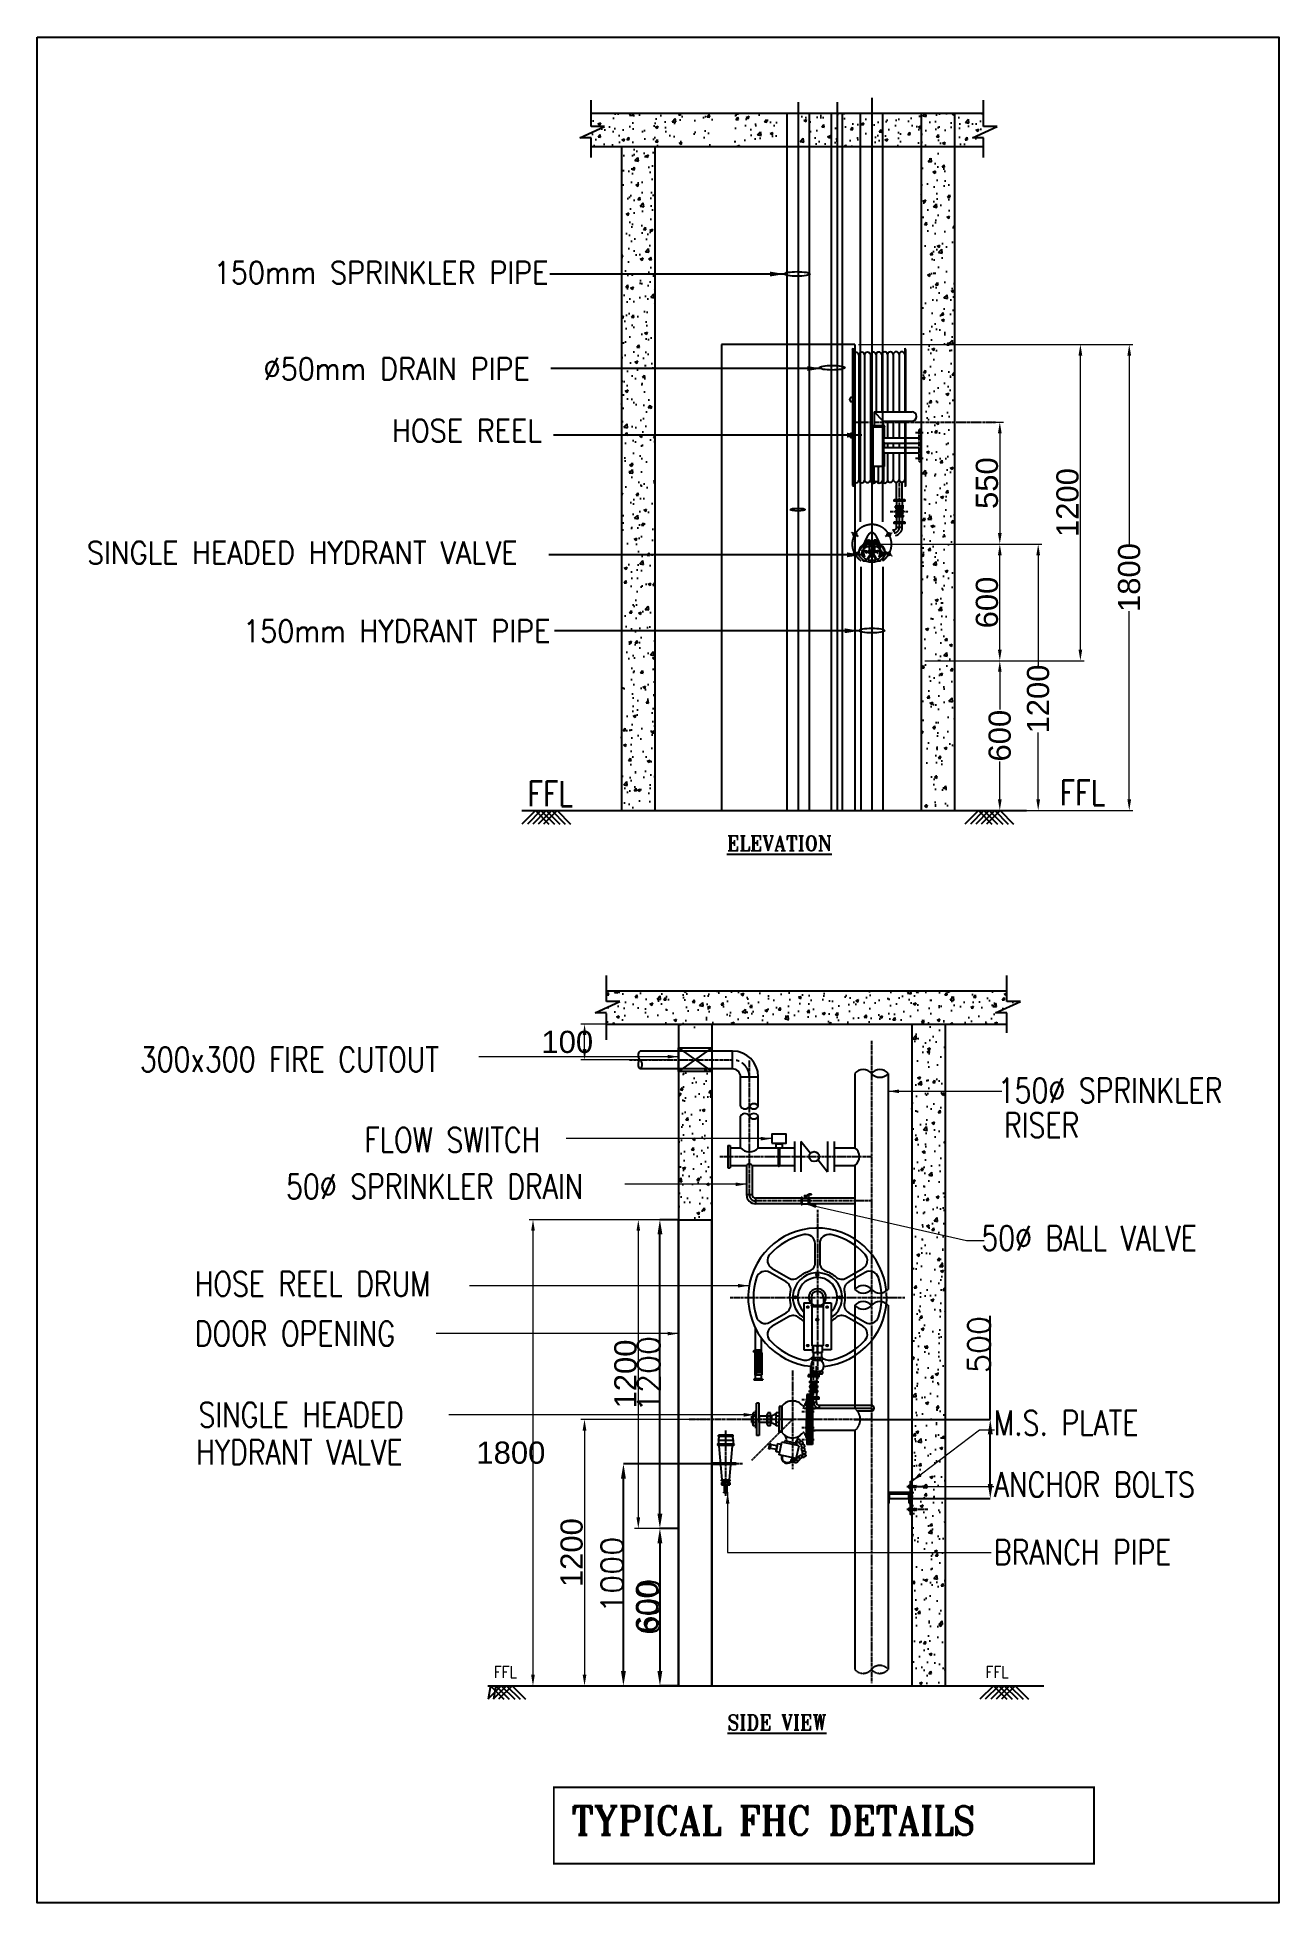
# Model space of a CAD drawing. Header units: millimetres. Extents: x 1706 to 534926, y -578380 to 27192.
# Drawn here: x 163276 to 180071, y -36596 to -11357 of the extents above; entities that cross this region are included whole.
import ezdxf
from ezdxf.enums import TextEntityAlignment as Align

# ---------------------------------------------------------------- set-up
doc = ezdxf.new("R2010")
doc.units = ezdxf.units.MM
for name, pattern in [('CENTER', [50.8, 31.75, -6.35, 6.35, -6.35]), ('CENTER2', [1.125, 0.75, -0.125, 0.125, -0.125]), ('CONTINOUS', [0]), ('DASHDOT', [1, 0.5, -0.25, 0, -0.25]), ('DASHED', [19.05, 12.7, -6.35]), ('HIDDEN', [0.375, 0.25, -0.125])]:
    doc.linetypes.add(name, pattern=pattern)
doc.layers.get('Defpoints').update_dxf_attribs({"color": 251})
for name, color, linetype in [('25mm DIA', 10, 'Continuous'), ('CLGRID', 9, 'CENTER2'), ('COL', 251, 'Continuous'), ('DIMENSION', 8, 'Continuous'), ('FF-FPS-150MM DIA', 1, 'DASHDOT'), ('FIRE-SPRINKLER', 4, 'Continuous'), ('FP-DET', 8, 'Continuous'), ('FP-DRAIN', 13, 'Continuous'), ('FP-HYD', 11, 'HIDDEN'), ('FP-TEXT', 7, 'Continuous'), ('SUPPORTS', 55, 'Continuous')]:
    doc.layers.add(name, color=color, linetype=linetype)
for name, color, linetype, lineweight in [('A-DOOR', 251, 'Continuous', 5), ('MCD-FIRE-TEXT-1', 7, 'Continuous', 25), ('MCD-FIRE-TEXT-2', 7, 'Continuous', 25), ('WALL', 251, 'Continuous', 25)]:
    doc.layers.add(name, color=color, linetype=linetype, lineweight=lineweight)
doc.styles.add('Arial', font='arial.ttf', dxfattribs={"height": 300})
doc.styles.add('M-ELE DIM', font='isocp.shx')
doc.styles.add('ROMAN', font='romans.shx', dxfattribs={"width": 0.8})
doc.styles.add('RomanS', font='romans__.ttf', dxfattribs={"height": 300})
doc.styles.add('ROMANT', font='romant.shx', dxfattribs={"width": 0.75})
doc.dimstyles.new('AC-DIM-200', dxfattribs={"dimtxt": 150, "dimasz": 150, "dimexe": 50, "dimexo": 50, "dimgap": 20, "dimtad": 1, "dimtoh": 1, "dimdec": 0, "dimrnd": 5, "dimdsep": 46, "dimtxsty": 'Arial', "dimcen": 2.5, "dimdle": 60, "dimclrd": 7, "dimclre": 7, "dimclrt": 7, "dimadec": 0, "dimazin": 0, "dimtfac": 1, "dimtdec": 0, "dimtmove": 2, "dimatfit": 3, "dimfxl": 1, "dimtolj": 1, "dimtzin": 0, "dimlwd": -1, "dimlwe": -1, "dimarcsym": 0})
doc.dimstyles.new('FDIM', dxfattribs={"dimscale": 100, "dimtxt": 2, "dimasz": 2, "dimexe": 0, "dimexo": 0, "dimgap": 0, "dimtad": 1, "dimdec": 0, "dimrnd": 5, "dimdsep": 46, "dimtxsty": 'RomanS', "dimcen": 0, "dimdle": 150, "dimclrd": 8, "dimclre": 8, "dimclrt": 72, "dimadec": 0, "dimazin": 0, "dimtfac": 1, "dimtdec": 0, "dimtmove": 1, "dimatfit": 3, "dimfxl": 1, "dimtolj": 1, "dimtzin": 0, "dimarcsym": 0})
doc.dimstyles.new('McD-ELE-100', dxfattribs={"dimscale": 100, "dimtxt": 2.5, "dimasz": 2, "dimexe": 1, "dimexo": 1, "dimgap": 2.5, "dimtad": 0, "dimtih": 1, "dimtoh": 1, "dimdec": 0, "dimrnd": 5, "dimzin": 0, "dimdsep": 46, "dimtxsty": 'M-ELE DIM', "dimcen": 1, "dimclre": 9, "dimclrt": 256, "dimadec": 0, "dimazin": 0, "dimtfac": 1, "dimtdec": 0, "dimtofl": 0, "dimtmove": 0, "dimatfit": 3, "dimfxl": 1, "dimtolj": 1, "dimtzin": 0, "dimarcsym": 0})
pattern_1 = [(49.9998, (167385.56, -22801.95), (387.754, -33.9256), [40.545, -445.998]), (354.9998, (167385.56, -22801.95), (-75.008, 406.638), [32.436, -356.799]), (100.4512, (167417.87, -22804.78), (312.746, 372.713), [34.458, -379.04]), (46.184, (167385.56, -22693.83), (576.955, -89.483), [60.818, -668.998]), (96.6354, (167433.64, -22701.3), (505.285, 526.61), [51.687, -568.56]), (351.184, (167385.56, -22693.8), (505.284, 526.61), [48.654, -535.198]), (20.9998, (167439.62, -22720.86), (322.6896, -217.659), [40.545, -445.998]), (325.9998, (167439.62, -22720.86), (131.539, 392.019), [32.436, -356.799]), (71.4512, (167466.5, -22739), (454.229, 174.36), [34.458, -379.04]), (37.4998, (167385.56, -22801.95), (6.5744, 179.9638), [0, -352.474, 0, -362.2048, 0, -358.1502]), (7.4998, (167385.56, -22801.95), (142.2173, 213.22), [0, -206.5108, 0, -344.3648, 0, -136.5025]), (327.4998, (167265, -22801.95), (288.5866, -12.1944), [0, -135.151, 0, -421.6712, 0, -559.5253]), (317.4998, (167210.95, -22801.95), (315.273, 54.116), [0, -175.6963, 0, -280.033, 0, -397.344])]
pattern_2 = [(49.9998, (150735.32, -34542), (387.7537, -33.9256), [40.5453, -445.9984]), (354.9998, (150735.32, -34542), (-75.008, 406.6385), [32.436, -356.799]), (100.4512, (150767.64, -34544.8), (312.746, 372.7126), [34.458, -379.0403]), (46.184, (150735.3, -34433.86), (576.9546, -89.4826), [60.818, -668.998]), (96.6354, (150783.4, -34441.3), (505.285, 526.61), [51.687, -568.56]), (351.184, (150735.3, -34433.86), (505.284, 526.61), [48.654, -535.198]), (20.9998, (150789.4, -34460.9), (322.6896, -217.6587), [40.5453, -445.9984]), (325.9998, (150789.4, -34460.9), (131.539, 392.0186), [32.436, -356.799]), (71.4512, (150816.27, -34479.03), (454.2285, 174.3595), [34.458, -379.0403]), (37.4998, (150735.32, -34541.98), (6.5744, 179.9638), [0, -352.4739, 0, -362.2048, 0, -358.1502]), (7.4998, (150735.32, -34541.98), (142.2173, 213.22), [0, -206.5108, 0, -344.3648, 0, -136.5025]), (327.4998, (150614.77, -34541.98), (288.5866, -12.1944), [0, -135.151, 0, -421.6712, 0, -559.5253]), (317.4998, (150560.7, -34541.98), (315.273, 54.116), [0, -175.6963, 0, -280.033, 0, -397.344])]

msp = doc.modelspace()

# ---------------------------------------------------------------- texts
at = {"layer": 'FP-TEXT'}
for height, style, width, p in [(341.3333, 'RomanS', 0.8, (169905.619, -21590.88, 6988.33)), (341.3333, 'RomanS', 0.8, (177106.529, -21577.327, 6988.33)), (155.132, 'ROMANT', 0.9, (169448.673, -33474.939, 6988.33)), (155.132, 'ROMANT', 0.9, (176101.269, -33474.965, 6988.33))]:
    msp.add_text('FFL', height=height, rotation=359.9997726, dxfattribs=dict(at, style=style, width=width)).set_placement(p, align=Align.MIDDLE_LEFT)
for s, height, style, width, p in [('%%UELEVATION', 206.84272, 'ROMANT', 0.9, (172606.729, -22366.068, 6988.33)), ('300x300 FIRE CUTOUT', 333.33333, 'ROMAN', 0.8, (164662.665, -25352.203, 6988.299)), ('150%%C SPRINKLER ', 333.33333, 'ROMAN', 0.8, (176269.496, -25773.198, 6988.299)), ('RISER', 333.3333, 'ROMAN', 0.8, (176355.491, -26241.319, 6988.299)), ('FLOW SWITCH', 333.33333, 'ROMAN', 0.8, (167702.777, -26441.664, 6988.299)), ('50%%C SPRINKLER DRAIN', 333.33333, 'ROMAN', 0.8, (166640.114, -27072.776, 6988.299)), ('50%%C BALL VALVE', 333.33333, 'ROMAN', 0.8, (176047.326, -27769.604, 6988.299)), ('HOSE REEL DRUM', 333.33333, 'ROMAN', 0.8, (165407.233, -28389.722, 6988.299)), ('DOOR OPENING', 333.33333, 'ROMAN', 0.8, (165407.23, -29063.188, 6988.299)), ('SINGLE HEADED ', 333.33333, 'ROMAN', 0.8, (165457.124, -30161.157, 6988.299)), ('M.S. PLATE', 333.3333, 'ROMAN', 0.8, (176218.2, -30270.647, 6988.299)), ('HYDRANT VALVE', 333.33333, 'ROMAN', 0.8, (165426.37, -30667.106, 6988.299)), ('ANCHOR BOLTS', 333.33333, 'ROMAN', 0.8, (176218.197, -31104.987, 6988.299)), ('BRANCH PIPE', 333.33333, 'ROMAN', 0.8, (176218.193, -32021.822, 6988.299)), ('%%USIDE VIEW', 206.84272, 'ROMANT', 0.9, (172613.943, -34261.075, 6988.33)), ('TYPICAL FHC DETAILS', 387.8301, 'ROMANT', 0.9, (170505.788, -35678.701, 7443.956))]:
    msp.add_text(s, height=height, rotation=359.9997726, dxfattribs=dict(at, style=style, width=width)).set_placement(p)
at = {"layer": 'MCD-FIRE-TEXT-1', "char_height": 300.33735, "attachment_point": 2, "rotation": 0.000001, "style": 'RomanS'}
for s, insert, width in [('\\pxqr;{\\W0.9;150mm SPRINKLER PIPE }', (163748.841, -14390.267, 12592.709), 12884.28808), ('{\\W0.9;%%C50mm DRAIN PIPE}', (168137.723, -15692.283, 12592.709), 12884.28808), ('{\\W0.9;HOSE REEL}', (169088.559, -16528.609, 6988.33), 14171.84654), ('{\\W0.9;SINGLE HEADED HYDRANT VALVE}', (166859.693, -18179.162, 6988.33), 12884.28808), ('\\pxqr;{\\W0.9;150mm HYDRANT PIPE }', (163775.748, -19240.354, 12592.709), 12884.28808)]:
    msp.add_mtext(s, dxfattribs=dict(at, insert=insert, width=width))

# ---------------------------------------------------------------- blocks, each defined once
blk = doc.blocks.new('*D83')
at = {"layer": 'A-DOOR', "color": 7, "transparency": 16777216}
for p, q in [((176177, -16564), (176348, -16564)), ((176298, -16714), (176298, -18065)), ((174640, -18215), (176348, -18215))]:
    blk.add_line(p, q, dxfattribs=at)
for points in [[(176323, -16714), (176273, -16714), (176298, -16564)], [(176273, -18065), (176323, -18065), (176298, -18215)]]:
    blk.add_solid(points, dxfattribs=at)
at = {"layer": 'Defpoints', "color": 0, "transparency": 16777216}
for p in [(176127, -16564), (174590, -18215), (176298, -18215)]:
    blk.add_point(p, dxfattribs=at)
at = {"layer": 'A-DOOR', "color": 7, "transparency": 16777216, "insert": (176125, -17389), "char_height": 300, "attachment_point": 5, "rotation": 89.9998, "style": 'Arial'}
blk.add_mtext('\\A1;550', dxfattribs=at)
blk = doc.blocks.new('*D84')
at = {"layer": 'A-DOOR', "color": 7, "transparency": 16777216}
for p, q in [((175285, -18215), (176867, -18215)), ((176817, -18365), (176817, -19856)), ((176817, -21669), (176817, -20763)), ((175736, -21819), (176867, -21819))]:
    blk.add_line(p, q, dxfattribs=at)
for points in [[(176842, -18365), (176792, -18365), (176817, -18215)], [(176792, -21669), (176842, -21669), (176817, -21819)]]:
    blk.add_solid(points, dxfattribs=at)
at = {"layer": 'Defpoints', "color": 0, "transparency": 16777216}
for p in [(175235, -18215), (175686, -21819), (176817, -21819)]:
    blk.add_point(p, dxfattribs=at)
at = {"layer": 'A-DOOR', "color": 7, "transparency": 16777216, "insert": (176817, -20310), "char_height": 300, "attachment_point": 5, "rotation": 89.9998, "style": 'Arial'}
blk.add_mtext('\\A1;1200', dxfattribs=at)
blk = doc.blocks.new('*D85')
at = {"layer": 'Defpoints', "color": 0, "transparency": 16777216}
for p in [(171206, -30658), (172462, -30658), (171142, -33662)]:
    blk.add_point(p, dxfattribs=at)
at = {"layer": 'DIMENSION', "color": 8, "lineweight": -2, "transparency": 16777216}
for p, q in [((172462, -30658), (171206, -30658)), ((171205, -33462), (171206, -30858)), ((171142, -33662), (171205, -33662))]:
    blk.add_line(p, q, dxfattribs=at)
at = {"layer": 'DIMENSION', "color": 8, "transparency": 16777216}
for points in [[(171239, -30858), (171172, -30858), (171206, -30658)], [(171172, -33462), (171239, -33462), (171205, -33662)]]:
    blk.add_solid(points, dxfattribs=at)
at = {"layer": 'DIMENSION', "color": 72, "transparency": 16777216, "insert": (171054, -32160), "char_height": 300, "attachment_point": 5, "rotation": 89.9998, "style": 'RomanS'}
blk.add_mtext('\\A1;1000', dxfattribs=at)
blk = doc.blocks.new('*D86')
at = {"layer": 'A-DOOR', "color": 7, "transparency": 16777216}
for p, q in [((174384, -15512), (178099, -15512)), ((178049, -15662), (178049, -18213)), ((178049, -21669), (178049, -19119)), ((175736, -21819), (178099, -21819))]:
    blk.add_line(p, q, dxfattribs=at)
for points in [[(178074, -15662), (178024, -15662), (178049, -15512)], [(178024, -21669), (178074, -21669), (178049, -21819)]]:
    blk.add_solid(points, dxfattribs=at)
at = {"layer": 'Defpoints', "color": 0, "transparency": 16777216}
for p in [(174334, -15512), (175686, -21819), (178049, -21819)]:
    blk.add_point(p, dxfattribs=at)
at = {"layer": 'A-DOOR', "color": 7, "transparency": 16777216, "insert": (178049, -18666), "char_height": 300, "attachment_point": 5, "rotation": 89.9998, "style": 'Arial'}
blk.add_mtext('\\A1;1800', dxfattribs=at)
blk = doc.blocks.new('*D87')
at = {"layer": 'Defpoints', "color": 0, "transparency": 16777216}
for p in [(174327, -30058), (176169, -30058), (174786, -31129)]:
    blk.add_point(p, dxfattribs=at)
at = {"layer": 'DIMENSION', "color": 8, "lineweight": -2, "transparency": 16777216}
for p, q in [((176169, -30058), (176169, -28654)), ((174327, -30058), (176169, -30058)), ((176169, -30929), (176169, -30258)), ((174786, -31129), (176169, -31129))]:
    blk.add_line(p, q, dxfattribs=at)
at = {"layer": 'DIMENSION', "color": 8, "transparency": 16777216}
for points in [[(176202, -30258), (176135, -30258), (176169, -30058)], [(176135, -30929), (176202, -30929), (176169, -31129)]]:
    blk.add_solid(points, dxfattribs=at)
at = {"layer": 'DIMENSION', "color": 72, "transparency": 16777216, "insert": (176017, -29045), "char_height": 300, "attachment_point": 5, "rotation": 89.9998, "style": 'RomanS'}
blk.add_mtext('\\A1;500', dxfattribs=at)
blk = doc.blocks.new('*D88')
at = {"layer": 'A-DOOR', "color": 7, "transparency": 16777216}
for p, q in [((175285, -15512), (177438, -15512)), ((177388, -19642), (177388, -15662)), ((175785, -19792), (177438, -19792))]:
    blk.add_line(p, q, dxfattribs=at)
for points in [[(177413, -15662), (177363, -15662), (177388, -15512)], [(177363, -19642), (177413, -19642), (177388, -19792)]]:
    blk.add_solid(points, dxfattribs=at)
at = {"layer": 'Defpoints', "color": 0, "transparency": 16777216}
for p in [(175235, -15512), (177388, -15512), (175735, -19792)]:
    blk.add_point(p, dxfattribs=at)
at = {"layer": 'A-DOOR', "color": 7, "transparency": 16777216, "insert": (177215, -17652), "char_height": 300, "attachment_point": 5, "rotation": 89.9998, "style": 'Arial'}
blk.add_mtext('\\A1;1200', dxfattribs=at)
blk = doc.blocks.new('*D89')
at = {"layer": 'Defpoints', "color": 0, "transparency": 16777216}
for p in [(171699, -27355), (171952, -27355), (171952, -31532)]:
    blk.add_point(p, dxfattribs=at)
at = {"layer": 'DIMENSION', "color": 8, "lineweight": -2, "transparency": 16777216}
for p, q in [((171952, -27355), (171699, -27355)), ((171699, -31332), (171699, -27555)), ((171952, -31532), (171699, -31532))]:
    blk.add_line(p, q, dxfattribs=at)
at = {"layer": 'DIMENSION', "color": 8, "transparency": 16777216}
for points in [[(171733, -27555), (171666, -27555), (171699, -27355)], [(171666, -31332), (171732, -31332), (171699, -31532)]]:
    blk.add_solid(points, dxfattribs=at)
at = {"layer": 'DIMENSION', "color": 72, "transparency": 16777216, "insert": (171548, -29443), "char_height": 300, "attachment_point": 5, "rotation": 89.9998, "style": 'RomanS'}
blk.add_mtext('\\A1;1200', dxfattribs=at)
blk = doc.blocks.new('*D90')
at = {"layer": 'A-DOOR', "color": 7, "transparency": 16777216}
for p, q in [((175285, -19792), (176348, -19792)), ((176298, -19942), (176298, -20454)), ((176298, -21669), (176298, -21157)), ((175487, -21819), (176348, -21819))]:
    blk.add_line(p, q, dxfattribs=at)
for points in [[(176323, -19942), (176273, -19942), (176298, -19792)], [(176273, -21669), (176323, -21669), (176298, -21819)]]:
    blk.add_solid(points, dxfattribs=at)
at = {"layer": 'Defpoints', "color": 0, "transparency": 16777216}
for p in [(175235, -19792), (175437, -21819), (176298, -21819)]:
    blk.add_point(p, dxfattribs=at)
at = {"layer": 'A-DOOR', "color": 7, "transparency": 16777216, "insert": (176298, -20806), "char_height": 300, "attachment_point": 5, "rotation": 89.9998, "style": 'Arial'}
blk.add_mtext('\\A1;600', dxfattribs=at)
blk = doc.blocks.new('*D91')
at = {"layer": 'A-DOOR', "color": 7, "transparency": 16777216}
for p, q in [((176177, -18215), (176348, -18215)), ((176298, -19642), (176298, -18365)), ((176248, -19792), (176248, -19792))]:
    blk.add_line(p, q, dxfattribs=at)
for points in [[(176323, -18365), (176273, -18365), (176298, -18215)], [(176273, -19642), (176323, -19642), (176298, -19792)]]:
    blk.add_solid(points, dxfattribs=at)
at = {"layer": 'Defpoints', "color": 0, "transparency": 16777216}
for p in [(176127, -18215), (176298, -18215), (176298, -19792)]:
    blk.add_point(p, dxfattribs=at)
at = {"layer": 'A-DOOR', "color": 7, "transparency": 16777216, "insert": (176125, -19004), "char_height": 300, "attachment_point": 5, "rotation": 89.9998, "style": 'Arial'}
blk.add_mtext('\\A1;600', dxfattribs=at)
blk = doc.blocks.new('*D92')
at = {"layer": 'Defpoints', "color": 0, "transparency": 16777216}
for p in [(171952, -31532), (171699, -33662), (171952, -33662)]:
    blk.add_point(p, dxfattribs=at)
at = {"layer": 'DIMENSION', "color": 8, "lineweight": -2, "transparency": 16777216}
for p, q in [((171952, -31532), (171699, -31532)), ((171699, -31732), (171699, -33462)), ((171952, -33662), (171699, -33662))]:
    blk.add_line(p, q, dxfattribs=at)
at = {"layer": 'DIMENSION', "color": 8, "transparency": 16777216}
for points in [[(171732, -31732), (171666, -31732), (171699, -31532)], [(171666, -33462), (171732, -33462), (171699, -33662)]]:
    blk.add_solid(points, dxfattribs=at)
at = {"layer": 'DIMENSION', "color": 72, "transparency": 16777216, "insert": (171548, -32597), "char_height": 300, "attachment_point": 5, "rotation": 89.9998, "style": 'RomanS'}
blk.add_mtext('\\A1;600', dxfattribs=at)
blk = doc.blocks.new('*D93')
at = {"layer": 'A-DOOR', "color": 7, "transparency": 16777216}
for p, q in [((171902, -31532), (171649, -31532)), ((171699, -31682), (171699, -33512)), ((171902, -33662), (171649, -33662))]:
    blk.add_line(p, q, dxfattribs=at)
for points in [[(171724, -31682), (171674, -31682), (171699, -31532)], [(171674, -33512), (171724, -33512), (171699, -33662)]]:
    blk.add_solid(points, dxfattribs=at)
at = {"layer": 'Defpoints', "color": 0, "transparency": 16777216}
for p in [(171952, -31532), (171699, -33662), (171952, -33662)]:
    blk.add_point(p, dxfattribs=at)
at = {"layer": 'A-DOOR', "color": 7, "transparency": 16777216, "insert": (171526, -32597), "char_height": 300, "attachment_point": 5, "rotation": 89.9998, "style": 'Arial'}
blk.add_mtext('\\A1;600', dxfattribs=at)
blk = doc.blocks.new('*D94')
at = {"layer": 'A-DOOR', "color": 7, "transparency": 16777216}
for p, q in [((171902, -27355), (171357, -27355)), ((171407, -27505), (171407, -31382)), ((171902, -31532), (171357, -31532))]:
    blk.add_line(p, q, dxfattribs=at)
for points in [[(171432, -27505), (171382, -27505), (171407, -27355)], [(171382, -31382), (171432, -31382), (171407, -31532)]]:
    blk.add_solid(points, dxfattribs=at)
at = {"layer": 'Defpoints', "color": 0, "transparency": 16777216}
for p in [(171952, -27355), (171407, -31532), (171952, -31532)]:
    blk.add_point(p, dxfattribs=at)
at = {"layer": 'A-DOOR', "color": 7, "transparency": 16777216, "insert": (171234, -29443), "char_height": 300, "attachment_point": 5, "rotation": 89.9998, "style": 'Arial'}
blk.add_mtext('\\A1;1200', dxfattribs=at)
blk = doc.blocks.new('*D95')
at = {"layer": 'A-DOOR', "color": 7, "transparency": 16777216}
for p, q in [((172353, -30058), (170629, -30058)), ((170679, -30208), (170679, -33512)), ((172095, -33662), (170629, -33662))]:
    blk.add_line(p, q, dxfattribs=at)
for points in [[(170704, -30208), (170654, -30208), (170679, -30058)], [(170654, -33512), (170704, -33512), (170679, -33662)]]:
    blk.add_solid(points, dxfattribs=at)
at = {"layer": 'Defpoints', "color": 0, "transparency": 16777216}
for p in [(172403, -30058), (170679, -33662), (172145, -33662)]:
    blk.add_point(p, dxfattribs=at)
at = {"layer": 'A-DOOR', "color": 7, "transparency": 16777216, "insert": (170506, -31860), "char_height": 300, "attachment_point": 5, "rotation": 89.9998, "style": 'Arial'}
blk.add_mtext('\\A1;1200', dxfattribs=at)
blk = doc.blocks.new('*D96')
at = {"layer": 'A-DOOR', "color": 7, "transparency": 16777216}
for p, q in [((171650, -27355), (169932, -27355)), ((169982, -27505), (169982, -33512)), ((170600, -33662), (169932, -33662))]:
    blk.add_line(p, q, dxfattribs=at)
for points in [[(170007, -27505), (169957, -27505), (169982, -27355)], [(169957, -33512), (170007, -33512), (169982, -33662)]]:
    blk.add_solid(points, dxfattribs=at)
at = {"layer": 'Defpoints', "color": 0, "transparency": 16777216}
for p in [(171700, -27355), (169982, -33662), (170650, -33662)]:
    blk.add_point(p, dxfattribs=at)
at = {"layer": 'A-DOOR', "color": 7, "transparency": 16777216, "insert": (169683, -30509), "char_height": 300, "attachment_point": 5, "style": 'Arial'}
blk.add_mtext('\\A1;1800', dxfattribs=at)
blk = doc.blocks.new('*D97')
at = {"layer": 'A-DOOR', "color": 7, "transparency": 16777216}
for p, q in [((171801, -24708), (170630, -24708)), ((170680, -25044), (170680, -24858)), ((171801, -25194), (170630, -25194))]:
    blk.add_line(p, q, dxfattribs=at)
for points in [[(170705, -24858), (170655, -24858), (170680, -24708)], [(170655, -25044), (170705, -25044), (170680, -25194)]]:
    blk.add_solid(points, dxfattribs=at)
at = {"layer": 'Defpoints', "color": 0, "transparency": 16777216}
for p in [(170680, -24708), (171851, -24708), (171851, -25194)]:
    blk.add_point(p, dxfattribs=at)
at = {"layer": 'A-DOOR', "color": 7, "transparency": 16777216, "insert": (170446, -24951), "char_height": 300, "attachment_point": 5, "style": 'Arial'}
blk.add_mtext('\\A1;100', dxfattribs=at)

# ---------------------------------------------------------------- dimensions: what is measured, and where the dimension line sits
at = {"layer": 'A-DOOR', "color": 0}
for base, p1, p2, text, picture, middle in [((178049.295, -21819.395, 6988.33), (174334.402, -15512.333, 6988.33), (175685.887, -21819.386, 6988.33), '1800', '*D86', (178049.307, -18665.871, 6988.33)), ((176816.938, -21819.391, 6988.33), (175235.398, -18215.357, 6988.33), (175685.887, -21819.386, 6988.33), '1200', '*D84', (176816.944, -20309.585, 6988.33)), ((176297.781, -21819.389, 6988.33), (175235.392, -19792.119, 6988.33), (175436.98, -21819.385, 6988.33), '600', '*D90', (176297.785, -20805.756, 6988.33)), ((169982.061, -33662.35, 6988.33), (171699.837, -27355.309, 6988.33), (170650.466, -33662.353, 6988.33), '1800', '*D96', (169682.877, -30508.825, 6988.33))]:
    dim = msp.add_linear_dim(base=base, p1=p1, p2=p2, angle=89.9997726, text=text, dimstyle='AC-DIM-200', dxfattribs=at)
    dim.commit()
    dim.dimension.update_dxf_attribs({"geometry": picture, "text_midpoint": middle, "dimtype": 160})
for base, p1, p2, text, picture, middle in [((177387.943, -15512.345, 6988.33), (175735.101, -19792.121, 6988.33), (175235.409, -15512.336, 6988.33), '1200', '*D88', (177214.763, -17652.235, 6988.33)), ((176297.795, -18215.356, 6988.33), (176127.414, -16563.514, 6988.33), (174589.942, -18215.349, 6988.33), '550', '*D83', (176124.627, -17389.435, 6988.33)), ((176297.795, -18215.361, 6988.33), (176297.789, -19792.123, 6988.33), (176127.129, -18215.36, 6988.33), '600', '*D91', (176124.62, -19003.741, 6988.33)), ((170679.514, -24707.557, 6988.33), (171850.589, -25193.854, 6988.33), (171850.591, -24707.561, 6988.33), '100', '*D97', (170446.341, -24950.702, 6988.33)), ((171406.668, -31532.204, 6988.33), (171952.356, -27354.643, 6988.33), (171952.34, -31532.207, 6988.33), '1200', '*D94', (171233.505, -29443.422, 6988.33)), ((170678.705, -33661.686, 6988.33), (172402.982, -30057.666, 6988.33), (172145.404, -33661.692, 6988.33), '1200', '*D95', (170505.54, -31859.672, 6988.33)), ((171699.145, -33661.69, 6988.33), (171952.473, -31532.207, 6988.33), (171952.331, -33661.691, 6988.33), '600', '*D93', (171525.978, -32596.947, 6988.33))]:
    dim = msp.add_linear_dim(base=base, p1=p1, p2=p2, angle=89.9997726, text=text, dimstyle='AC-DIM-200', dxfattribs=at)
    dim.commit()
    dim.dimension.update_dxf_attribs({"geometry": picture, "text_midpoint": middle})
at = {"layer": 'DIMENSION'}
for base, p1, p2, text, picture, middle in [((171699.17, -27354.642, 6988.33), (171952.473, -31532.207, 6988.33), (171952.49, -27354.643, 6988.33), '1200', '*D89', (171547.782, -29443.423, 6988.33)), ((171205.506, -30658.332, 6988.33), (171142.116, -33661.688, 6988.33), (172462.279, -30658.337, 6988.33), '1000', '*D85', (171054.12, -32160.01, 6988.33)), ((171699.145, -33661.69, 6988.33), (171952.473, -31532.207, 6988.33), (171952.465, -33661.691, 6988.33), '600', '*D92', (171547.77, -32596.947, 6988.33))]:
    dim = msp.add_linear_dim(base=base, p1=p1, p2=p2, angle=89.9997726, text=text, dimstyle='FDIM', dxfattribs=at)
    dim.commit()
    dim.dimension.update_dxf_attribs({"geometry": picture, "text_midpoint": middle})
dim = msp.add_linear_dim(base=(176168.757, -30057.681, 6988.33), p1=(174786.141, -31128.691, 6988.33), p2=(174327.071, -30057.673, 6988.33), angle=89.9997726, text='500', dimstyle='FDIM', dxfattribs=at)
dim.commit()
dim.dimension.update_dxf_attribs({"geometry": '*D87', "text_midpoint": (176168.761, -29044.652, 6988.33), "dimtype": 160})

# ---------------------------------------------------------------- hatches: boundary and pattern name
at = {"layer": 'FP-DET'}
h = msp.add_hatch(dxfattribs=at)
h.set_pattern_fill('AR-CONC', color=250, scale=54.060413, angle=359.9997726, style=0)
h.set_pattern_definition(pattern_1)
h.paths.add_polyline_path([(170614.513, -12715.122), (170767.113, -12715.123), (170767.112, -12835.203), (171180.889, -12835.205), (171180.89, -12384.702), (170767.114, -12384.7), (170767.113, -12562.401), (170950.233, -12562.401)])
h = msp.add_hatch(dxfattribs=at)
h.set_pattern_fill('AR-CONC', color=250, scale=54.060413, angle=359.9997726, style=0)
h.set_pattern_definition(pattern_1)
h.paths.add_polyline_path([(171631.394, -12384.703), (171180.89, -12384.702), (171180.889, -12835.205), (171631.392, -12835.207)])
h.paths.add_polyline_path([(171631.392, -12835.207), (172006.811, -12835.208), (172006.813, -12384.705), (171631.394, -12384.703)])
h.paths.add_polyline_path([(173283.238, -12835.213), (173283.24, -12384.71), (172652.535, -12384.707), (172652.533, -12835.211)])
h.paths.add_polyline_path([(172156.979, -12835.209), (172412.265, -12835.21), (172412.266, -12384.706), (172156.981, -12384.705)])
h.paths.add_polyline_path([(175235.419, -12835.221), (175235.421, -12384.718), (173583.575, -12384.711), (173583.574, -12835.215)])
h = msp.add_hatch(dxfattribs=at)
h.set_pattern_fill('AR-CONC', color=250, scale=54.060413, angle=359.9997726, style=0)
h.set_pattern_definition(pattern_1)
h.paths.add_polyline_path([(175685.925, -12384.719), (175235.421, -12384.718), (175235.419, -12835.221), (175685.923, -12835.223)])
h.paths.add_polyline_path([(175685.923, -12835.223), (176079.219, -12835.224), (176079.22, -12715.144), (175926.62, -12715.143), (176262.34, -12562.422), (176079.22, -12562.422), (176079.221, -12384.721), (175685.925, -12384.719)])
h = msp.add_hatch(dxfattribs=at)
h.set_pattern_fill('AR-CONC', color=250, scale=54.060413, angle=359.9997726, style=0)
h.set_pattern_definition(pattern_1)
h.paths.add_polyline_path([(171631.392, -12865.24), (171180.888, -12865.239), (171180.853, -21819.368), (171631.356, -21819.37)])
h = msp.add_hatch(dxfattribs=at)
h.set_pattern_fill('AR-CONC', color=250, scale=54.060413, angle=359.9997726, style=0)
h.set_pattern_definition(pattern_1)
h.paths.add_polyline_path([(175685.923, -12865.256), (175235.419, -12865.255), (175235.384, -21819.384), (175685.887, -21819.386)])
h = msp.add_hatch(dxfattribs=at)
h.set_pattern_fill('AR-CONC', color=250, scale=54.060413, angle=359.9997726, style=0)
h.set_pattern_definition(pattern_2)
h.paths.add_polyline_path([(171952.5, -24707.562), (171952.502, -24257.058), (170975.376, -24257.054), (170975.376, -24404.722), (171158.496, -24404.722), (170822.775, -24557.443), (170975.375, -24557.444), (170975.375, -24707.558)])
h.paths.add_polyline_path([(171952.5, -24707.562), (172403.004, -24707.563), (172403.005, -24257.06), (171952.502, -24257.058)])
h.paths.add_polyline_path([(172403.005, -24257.06), (172403.004, -24707.563), (174205.017, -24707.571), (174205.019, -24257.067)])
h.paths.add_polyline_path([(174560.917, -24257.069), (174205.019, -24257.067), (174205.017, -24707.571), (174560.915, -24707.572)])
h = msp.add_hatch(dxfattribs=at)
h.set_pattern_fill('AR-CONC', color=250, scale=54.060413, angle=359.9997726, style=0)
h.set_pattern_definition(pattern_2)
h.paths.add_polyline_path([(176394.156, -24707.579), (176394.157, -24557.465), (176241.557, -24557.465), (176577.277, -24404.744), (176394.157, -24404.743), (176394.158, -24257.076), (175556.529, -24257.073), (175556.528, -24707.576)])
h.paths.add_polyline_path([(175556.528, -24707.576), (175556.529, -24257.073), (175106.026, -24257.071), (175106.024, -24707.574)])
h.paths.add_polyline_path([(175106.024, -24707.574), (175106.026, -24257.071), (174560.917, -24257.069), (174560.915, -24707.572)])
h = msp.add_hatch(dxfattribs=at)
h.set_pattern_fill('AR-CONC', color=250, scale=54.060413, angle=359.9997726, style=0)
h.set_pattern_definition(pattern_2)
h.paths.add_polyline_path([(175556.528, -24707.576), (175106.024, -24707.574), (175105.989, -33661.704), (175556.492, -33661.706)])
h = msp.add_hatch(dxfattribs=at)
h.set_pattern_fill('AR-CONC', color=250, scale=54.060413, angle=359.9997726, style=0)
h.set_pattern_definition(pattern_2)
h.paths.add_polyline_path([(171952.49, -27354.643), (172402.993, -27354.645), (172403.001, -25308.235), (171952.498, -25308.233)])
h = msp.add_hatch(color=6, dxfattribs=at)
h.paths.add_polyline_path([(172955.526, -30121.664, -0.139877947), (172961.729, -30099.923, -0.070975348), (172955.526, -30056.44)])
h.paths.add_polyline_path([(172961.73, -30012.958, -0.139877947), (172955.526, -29991.217), (172955.526, -30056.44, -0.070975348)])
h = msp.add_hatch(color=6, dxfattribs=at)
h.paths.add_polyline_path([(173151.626, -30121.665, -0.139877947), (173157.83, -30099.924, -0.070975348), (173151.627, -30056.441)])
h.paths.add_polyline_path([(173157.831, -30012.959, -0.139877947), (173151.627, -29991.218), (173151.627, -30056.441, -0.070975348)])
h = msp.add_hatch(color=6, dxfattribs=at)
h.paths.add_polyline_path([(173317.532, -30056.442), (173311.34, -30056.442), (173311.339, -30231.712), (173317.531, -30231.712)])
h.paths.add_polyline_path([(173311.34, -30056.442), (173317.532, -30056.442), (173317.532, -29881.172), (173311.34, -29881.171)])
at = {"layer": 'SUPPORTS'}
h = msp.add_hatch(dxfattribs=at)
h.set_pattern_fill('AR-CONC', color=250, scale=108.120826, angle=359.9997726, style=0)
h.set_pattern_definition([(49.99977, (-264330.27, -333446.34), (775.5074, -67.8512), [81.0906, -891.9968]), (354.99977, (-264330.3, -333446.3), (-150.0159, 813.277), [64.8725, -713.5975]), (100.45117, (-264265.64, -333452), (625.4921, 745.4252), [68.9164, -758.0806]), (46.18397, (-264330.3, -333230.1), (1153.9091, -178.9651), [121.636, -1337.9952]), (96.63537, (-264234.1, -333245), (1010.5692, 1053.2203), [103.3746, -1137.1208]), (351.18397, (-264330.3, -333230.1), (1010.5684, 1053.221), [97.3087, -1070.3962]), (20.99977, (-264222.14, -333284.16), (645.3791, -435.3174), [81.0906, -891.9968]), (325.99977, (-264222.14, -333284.16), (263.0777, 784.0372), [64.8725, -713.5975]), (71.45117, (-264168.4, -333320.4), (908.457, 348.719), [68.9164, -758.0806]), (37.49977, (-264330.27, -333446.34), (13.14876, 359.92753), [0, -704.9478, 0, -724.40953, 0, -716.30047]), (7.49977, (-264330.27, -333446.34), (284.43465, 426.44007), [0, -413.02156, 0, -688.72966, 0, -273.0051]), (327.49977, (-264571.38, -333446.34), (577.17313, -24.3888), [0, -270.30207, 0, -843.34244, 0, -1119.05055]), (317.49977, (-264679.5, -333446.34), (630.54613, 108.23183), [0, -351.3927, 0, -560.0659, 0, -794.68807])])
h.paths.add_polyline_path([(172403.004, -24707.563), (171952.5, -24707.562), (171952.5, -24812.679), (172403.003, -24812.681)])

# ---------------------------------------------------------------- linework, layer by layer
at = {"layer": '25mm DIA', "color": 1, "linetype": 'CONTINOUS'}
for p, q in [((173421.559, -21819.374, 6974.614), (173421.597, -12384.706, 6974.614)), ((173721.895, -21819.375, 6974.614), (173721.932, -12384.707, 6974.614)), ((174414.762, -17911.11, 6974.614), (174414.784, -12384.71, 6974.614)), ((174715.098, -17911.111, 6974.614), (174715.12, -12384.711, 6974.614)), ((174416.747, -18519.588, 6988.33), (174416.734, -21819.377, 6988.33)), ((174717.083, -18519.59, 6988.33), (174717.07, -21819.378, 6988.33))]:
    msp.add_line(p, q, dxfattribs=at)
at = {"layer": 'CLGRID', "color": 251, "linetype": 'CENTER', "ltscale": 0.2}
for p, q in [((173571.765, -12234.539, 6974.614), (173571.727, -21819.373, 6974.614)), ((174096.629, -12234.541, 6974.614), (174096.591, -21819.375, 6974.614)), ((174564.952, -12176.324, 6974.614), (174564.914, -21819.377, 6974.614))]:
    msp.add_line(p, q, dxfattribs=at)
at = {"layer": 'CLGRID', "color": 251, "linetype": 'CENTER'}
for p, q in [((174334.398, -16563.507, 6988.33), (176239.592, -16563.515, 6988.33)), ((175156.489, -16701.686, 6988.33), (175261.111, -16701.687, 6988.33)), ((175156.487, -17053.11, 6988.33), (175261.11, -17053.11, 6988.33)), ((174939.916, -17986.176, 6988.33), (174939.919, -17257.727, 6988.33)), ((174816.722, -17771.352, 6988.33), (175058.207, -17771.353, 6988.33)), ((174895.691, -17686.352, 6988.33), (174895.691, -17732.76, 6988.33)), ((174895.691, -17856.354, 6988.33), (174895.691, -17809.946, 6988.33)), ((174984.142, -17856.354, 6988.33), (174984.143, -17809.946, 6988.33)), ((174984.143, -17686.352, 6988.33), (174984.143, -17732.76, 6988.33)), ((174384.52, -18110.211, 6988.33), (174292.84, -18057.363, 6988.33)), ((174749.167, -18109.961, 6988.33), (174840.775, -18056.987, 6988.33)), ((174384.665, -18320.74, 6988.33), (174293.057, -18373.714, 6988.33)), ((174749.312, -18320.49, 6988.33), (174840.993, -18373.338, 6988.33)), ((174560.914, -24933.188, 6988.33), (174560.88, -33627.049, 6988.33)), ((171288.902, -25193.852, 6988.33), (172681.612, -25193.858, 6988.33)), ((172909.86, -27019.198, 6988.33), (172909.867, -25191.106, 6988.33)), ((172512.155, -26501.117, 6988.33), (174560.908, -26501.125, 6988.33)), ((174560.906, -27101.796, 6988.33), (172992.452, -27101.79, 6988.33)), ((173830.646, -27222.99, 6988.33), (173830.637, -29511.373, 6988.33)), ((172647.806, -28405.821, 6988.33), (175013.476, -28405.83, 6988.33)), ((173779.163, -29828.491, 6988.33), (173779.167, -29055.503, 6988.33)), ((173491.562, -29394.795, 6988.33), (173491.557, -30729.304, 6988.33)), ((173734.939, -29528.667, 6988.33), (173734.939, -29575.076, 6988.33)), ((173823.39, -29528.668, 6988.33), (173823.39, -29575.076, 6988.33)), ((173841.707, -29613.669, 6988.33), (173716.622, -29613.668, 6988.33)), ((173734.938, -29698.669, 6988.33), (173734.938, -29652.261, 6988.33)), ((173823.39, -29698.67, 6988.33), (173823.39, -29652.261, 6988.33)), ((173621.054, -29789.496, 6988.33), (173787.124, -29789.497, 6988.33)), ((173621.054, -29948.505, 6988.33), (173787.123, -29948.505, 6988.33)), ((174560.894, -30057.674, 6988.33), (172096.241, -30057.664, 6988.33)), ((172590.688, -31093.115, 6988.33), (172590.692, -30205.54, 6988.33)), ((173491.56, -30058.571, 6988.33), (172939.212, -30610.914, 6988.33)), ((173621.053, -30168.638, 6988.33), (173787.122, -30168.639, 6988.33)), ((173621.052, -30327.647, 6988.33), (173787.122, -30327.647, 6988.33)), ((172815.727, -30658.339, 6988.33), (172365.652, -30658.337, 6988.33)), ((175040.335, -30964.377, 6988.33), (175328.702, -30964.378, 6988.33)), ((175040.333, -31273.722, 6988.33), (175328.701, -31273.723, 6988.33))]:
    msp.add_line(p, q, dxfattribs=at)
at = {"layer": 'CLGRID', "color": 251, "linetype": 'Continuous'}
msp.add_line((173854.247, -29903.575, 6988.33), (174560.894, -29903.578, 6988.33), dxfattribs=at)
at = {"layer": 'CLGRID', "color": 251, "linetype": 'CENTER', "ltscale": 7}
for centre, radius, start, end in [((174864.832, -17986.175, 6988.33), 75.084, 273.2774152, 359.9997726), ((172681.611, -25422.113, 6988.33), 228.255, 359.9997726, 89.9997726), ((172992.452, -27019.198, 6988.33), 82.592, 179.9997726, 269.9997726)]:
    msp.add_arc(centre, radius, start, end, dxfattribs=at)
at = {"layer": 'CLGRID', "linetype": 'CENTER2', "ltscale": 5}
msp.add_arc((173854.247, -29828.491, 6988.33), 75.084, 179.9997726, 269.9997726, dxfattribs=at)
at = {"layer": 'COL'}
for p, q in [((170767.113, -12562.401, 6988.33), (170767.115, -12206.43, 6988.33)), ((176079.22, -12562.422, 6988.33), (176079.222, -12206.451, 6988.33)), ((170614.513, -12715.122, 6988.33), (170950.233, -12562.401, 6988.33)), ((170950.233, -12562.401, 6988.33), (170767.113, -12562.401, 6988.33)), ((170767.114, -12384.7, 6988.33), (176079.221, -12384.721, 6988.33)), ((175235.421, -12384.718, 6988.33), (175235.384, -21819.384, 6988.33)), ((175685.925, -12384.719, 6988.33), (175685.887, -21819.386, 6988.33)), ((175926.62, -12715.143, 6988.33), (176262.34, -12562.422, 6988.33)), ((176262.34, -12562.422, 6988.33), (176079.22, -12562.422, 6988.33)), ((170767.113, -12715.123, 6988.33), (170614.513, -12715.122, 6988.33)), ((170767.111, -12982.656, 6988.33), (170767.113, -12715.123, 6988.33)), ((170767.112, -12835.203, 6988.33), (176079.219, -12835.224, 6988.33)), ((171180.889, -12835.205, 6988.33), (171180.853, -21819.368, 6988.33)), ((171631.392, -12835.207, 6988.33), (171631.356, -21819.37, 6988.33)), ((176079.22, -12715.144, 6988.33), (175926.62, -12715.143, 6988.33)), ((176079.219, -12982.677, 6988.33), (176079.22, -12715.144, 6988.33)), ((169829.143, -21819.363, 6988.33), (176659.915, -21819.39, 6988.33)), ((170975.376, -24404.722, 6988.33), (170975.377, -24048.751, 6988.33)), ((176394.157, -24404.743, 6988.33), (176394.159, -24048.773, 6988.33)), ((170822.775, -24557.443, 6988.33), (171158.496, -24404.722, 6988.33)), ((170975.376, -24257.054, 6988.33), (176394.158, -24257.076, 6988.33)), ((171158.496, -24404.722, 6988.33), (170975.376, -24404.722, 6988.33)), ((176241.557, -24557.465, 6988.33), (176577.277, -24404.744, 6988.33)), ((176577.277, -24404.744, 6988.33), (176394.157, -24404.743, 6988.33)), ((170975.375, -24557.444, 6988.33), (170822.775, -24557.443, 6988.33)), ((170975.374, -24919.49, 6988.33), (170975.375, -24563.52, 6988.33)), ((170975.375, -24707.558, 6988.33), (176394.156, -24707.579, 6988.33)), ((171952.5, -24707.562, 6988.33), (171952.465, -33661.691, 6988.33)), ((172403.004, -24707.563, 6988.33), (172402.968, -33661.693, 6988.33)), ((175106.024, -24707.574, 6988.33), (175105.989, -33661.704, 6988.33)), ((175556.528, -24707.576, 6988.33), (175556.492, -33661.706, 6988.33)), ((176394.157, -24557.465, 6988.33), (176241.557, -24557.465, 6988.33)), ((176394.156, -24824.998, 6988.33), (176394.157, -24557.465, 6988.33)), ((169372.197, -33661.681, 6988.33), (176892.12, -33661.711, 6988.33))]:
    msp.add_line(p, q, dxfattribs=at)
at = {"layer": 'FF-FPS-150MM DIA', "ltscale": 1.5, "const_width": 25, "elevation": 0}
msp.add_lwpolyline([(170263.28, -35034.392), (177571.396, -35034.392), (177571.396, -36068.671), (170263.28, -36068.671)], close=True, dxfattribs=at)
at = {"layer": 'FIRE-SPRINKLER', "color": 2}
for p, q in [((175086.477, -31043.966, 6988.33), (174786.142, -31043.965, 6988.33)), ((175078.078, -31194.134, 6988.33), (175086.477, -31194.134, 6988.33))]:
    msp.add_line(p, q, dxfattribs=at)
msp.add_arc((174812.508, -31067.991, 6988.33), 6.007, 89.9997726, 179.9997726, dxfattribs=at)
at = {"layer": 'FP-DET', "color": 4, "linetype": 'Continuous'}
for p, q in [((174306.394, -15580.581, 6988.33), (174306.387, -17423.091, 6988.33)), ((174306.394, -15580.581, 6988.33), (174313.087, -15564.789, 6988.33)), ((174313.087, -15564.789, 6988.33), (174313.08, -17438.883, 6988.33)), ((174623.954, -15648.183, 6988.33), (174623.951, -16424.395, 6988.33)), ((174701.671, -15647.077, 6988.33), (174701.667, -16424.395, 6988.33)), ((174779.387, -15645.971, 6988.33), (174779.384, -16424.396, 6988.33)), ((174857.104, -15644.865, 6988.33), (174857.101, -16424.396, 6988.33)), ((174934.821, -15643.759, 6988.33), (174934.817, -16424.396, 6988.33)), ((175012.537, -15642.653, 6988.33), (175012.534, -16424.397, 6988.33)), ((175015.94, -16424.397, 6988.33), (175015.943, -15564.791, 6988.33)), ((175022.636, -15580.584, 6988.33), (175015.943, -15564.791, 6988.33)), ((175022.636, -15580.584, 6988.33), (175022.633, -16424.397, 6988.33)), ((174390.804, -15651.5, 6988.33), (174390.797, -17352.172, 6988.33)), ((174468.52, -15650.394, 6988.33), (174468.514, -17351.066, 6988.33)), ((174546.237, -15649.289, 6988.33), (174546.23, -17349.96, 6988.33)), ((174581.426, -16628.831, 6988.33), (174581.424, -17163.589, 6988.33)), ((174581.426, -16610.133, 6988.33), (174733.257, -16610.134, 6988.33)), ((174581.426, -16628.831, 6988.33), (174733.257, -16628.832, 6988.33)), ((174597.761, -16424.395, 6988.33), (175110.058, -16424.397, 6988.33)), ((174597.761, -16424.395, 6988.33), (174597.761, -16610.133, 6988.33)), ((174721.668, -16548.303, 6988.33), (174597.761, -16424.395, 6988.33)), ((174721.668, -16548.303, 6988.33), (175110.057, -16548.304, 6988.33)), ((174721.668, -16548.303, 6988.33), (174721.668, -16610.134, 6988.33)), ((174733.257, -16628.832, 6988.33), (174733.256, -16777.415, 6988.33)), ((174779.384, -16548.303, 6988.33), (174779.383, -16777.415, 6988.33)), ((174857.1, -16548.303, 6988.33), (174857.099, -16777.415, 6988.33)), ((174934.817, -16548.303, 6988.33), (174934.816, -16777.415, 6988.33)), ((175012.534, -16548.304, 6988.33), (175012.53, -17343.325, 6988.33)), ((175015.939, -16548.304, 6988.33), (175015.936, -17438.886, 6988.33)), ((175022.632, -16548.304, 6988.33), (175022.629, -17423.094, 6988.33)), ((174733.256, -16777.415, 6988.33), (175205.481, -16777.416, 6988.33)), ((174733.256, -16848.507, 6988.33), (175205.481, -16848.509, 6988.33)), ((174733.256, -16848.507, 6988.33), (174733.256, -16906.059, 6988.33)), ((174733.256, -16906.059, 6988.33), (175205.481, -16906.061, 6988.33)), ((174779.382, -16848.508, 6988.33), (174779.382, -16906.059, 6988.33)), ((174857.099, -16848.508, 6988.33), (174857.099, -16906.059, 6988.33)), ((174934.816, -16848.508, 6988.33), (174934.816, -16906.059, 6988.33)), ((174733.255, -16977.151, 6988.33), (175205.48, -16977.153, 6988.33)), ((174733.255, -16977.151, 6988.33), (174733.255, -17163.59, 6988.33)), ((174779.382, -16977.152, 6988.33), (174779.38, -17346.643, 6988.33)), ((174857.099, -16977.152, 6988.33), (174857.097, -17345.537, 6988.33)), ((174934.815, -16977.152, 6988.33), (174934.814, -17344.431, 6988.33)), ((174733.255, -17163.59, 6988.33), (174581.424, -17163.589, 6988.33)), ((174591.856, -17163.59, 6988.33), (174591.855, -17389.179, 6988.33)), ((174657.338, -17387.382, 6988.33), (174657.339, -17172.533, 6988.33)), ((174722.823, -17163.59, 6988.33), (174722.822, -17381.423, 6988.33)), ((175022.629, -17423.094, 6988.33), (175015.936, -17438.886, 6988.33))]:
    msp.add_line(p, q, dxfattribs=at)
at = {"layer": 'FP-DET', "color": 6, "linetype": 'DASHED'}
for p, q in [((175205.48, -17094.48, 6988.33), (175205.482, -16660.316, 6988.33)), ((175205.482, -16660.316, 6988.33), (175235.404, -16660.316, 6988.33)), ((175205.48, -17094.48, 6988.33), (175235.403, -17094.48, 6988.33))]:
    msp.add_line(p, q, dxfattribs=at)
at = {"layer": 'FP-DET', "color": 1}
for p, q in [((174902.376, -17612.1, 6988.33), (174902.377, -17375.907, 6988.33)), ((174977.459, -17612.101, 6988.33), (174977.46, -17375.15, 6988.33)), ((174902.375, -17634.487, 6988.33), (174902.375, -17698.426, 6988.33)), ((174977.459, -17634.487, 6988.33), (174977.459, -17698.426, 6988.33)), ((174902.375, -17844.28, 6988.33), (174902.374, -17912.977, 6988.33)), ((174977.459, -17844.28, 6988.33), (174977.458, -17912.977, 6988.33)), ((174864.832, -18023.717, 6988.33), (174846.896, -18023.717, 6988.33)), ((174864.832, -18023.717, 6988.33), (174864.832, -18052.998, 6988.33)), ((174902.374, -17986.175, 6988.33), (174902.374, -17935.363, 6988.33)), ((174902.374, -17986.175, 6988.33), (174977.458, -17986.176, 6988.33)), ((174977.458, -17986.176, 6988.33), (174977.458, -17935.363, 6988.33))]:
    msp.add_line(p, q, dxfattribs=at)
at = {"layer": 'FP-DET', "color": 6}
for p, q in [((174866.633, -17612.1, 6988.33), (175013.202, -17612.101, 6988.33)), ((174866.631, -17912.977, 6988.33), (175013.201, -17912.977, 6988.33)), ((174883.865, -17821.549, 6988.33), (174995.968, -17821.55, 6988.33)), ((174883.865, -17844.28, 6988.33), (174883.865, -17821.549, 6988.33)), ((174883.865, -17832.915, 6988.33), (174995.968, -17832.915, 6988.33)), ((174995.968, -17844.28, 6988.33), (174883.865, -17844.28, 6988.33)), ((174995.969, -17698.426, 6988.33), (174883.866, -17698.426, 6988.33)), ((174883.866, -17698.426, 6988.33), (174883.866, -17721.156, 6988.33)), ((174883.866, -17709.791, 6988.33), (174995.969, -17709.791, 6988.33)), ((174883.866, -17721.156, 6988.33), (174995.969, -17721.157, 6988.33)), ((174995.968, -17844.28, 6988.33), (174995.968, -17821.55, 6988.33)), ((174389.872, -18316.233, 6988.33), (174389.872, -18335.488, 6988.33)), ((174428.67, -18298.486, 6988.33), (174428.67, -18289.762, 6988.33)), ((174446.108, -18301.235, 6988.33), (174543.286, -18338.109, 6988.33)), ((174682.58, -18215.35, 6988.33), (174451.252, -18215.351, 6988.33)), ((174451.254, -18389.125, 6988.33), (174451.254, -18303.188, 6988.33)), ((174472.201, -18311.136, 6988.33), (174451.254, -18311.136, 6988.33)), ((174458.054, -18294.638, 6988.33), (174549.341, -18319.475, 6988.33)), ((174503.064, -18413.213, 6988.33), (174546.258, -18347.256, 6988.33)), ((174532.607, -18249.448, 6988.33), (174503.951, -18249.448, 6988.33)), ((174532.608, -18311.136, 6988.33), (174518.689, -18311.136, 6988.33)), ((174518.963, -18412.476, 6988.33), (174558.866, -18362.809, 6988.33)), ((174532.607, -18241.983, 6988.33), (174532.608, -18314.923, 6988.33)), ((174566.918, -18333.382, 6988.33), (174550.891, -18339.925, 6988.33)), ((174566.918, -18339.924, 6988.33), (174550.891, -18346.468, 6988.33)), ((174550.891, -18359.553, 6988.33), (174550.891, -18339.925, 6988.33)), ((174566.918, -18366.096, 6988.33), (174550.891, -18359.553, 6988.33)), ((174560.25, -18249.37, 6988.33), (174557.122, -18313.822, 6988.33)), ((174566.918, -18333.382, 6988.33), (174582.945, -18339.924, 6988.33)), ((174566.918, -18339.924, 6988.33), (174582.945, -18346.467, 6988.33)), ((174566.918, -18366.096, 6988.33), (174582.945, -18359.553, 6988.33)), ((174573.585, -18249.37, 6988.33), (174576.715, -18313.822, 6988.33)), ((174614.874, -18412.476, 6988.33), (174574.97, -18362.809, 6988.33)), ((174582.945, -18359.553, 6988.33), (174582.945, -18339.924, 6988.33)), ((174675.782, -18294.638, 6988.33), (174584.496, -18319.475, 6988.33)), ((174630.773, -18413.212, 6988.33), (174587.578, -18347.256, 6988.33)), ((174687.728, -18301.234, 6988.33), (174590.55, -18338.109, 6988.33)), ((174601.228, -18241.983, 6988.33), (174601.228, -18314.922, 6988.33)), ((174629.885, -18249.448, 6988.33), (174601.228, -18249.448, 6988.33)), ((174615.147, -18311.135, 6988.33), (174601.228, -18311.135, 6988.33)), ((174682.582, -18311.135, 6988.33), (174661.635, -18311.135, 6988.33)), ((174682.583, -18389.124, 6988.33), (174682.582, -18303.187, 6988.33)), ((174721.136, -18318.108, 6988.33), (174721.137, -18440.673, 6988.33)), ((174743.964, -18335.486, 6988.33), (174743.964, -18316.232, 6988.33)), ((174451.254, -18446.849, 6988.33), (174451.254, -18430.269, 6988.33)), ((174486.032, -18446.849, 6988.33), (174451.254, -18446.849, 6988.33)), ((174682.583, -18446.848, 6988.33), (174647.805, -18446.848, 6988.33)), ((174682.583, -18446.848, 6988.33), (174682.583, -18430.268, 6988.33)), ((173688.047, -29718.805, 6988.33), (173688.045, -30398.338, 6988.33)), ((173762.178, -29718.806, 6988.33), (173688.047, -29718.805, 6988.33)), ((173701.594, -29718.805, 6988.33), (173701.592, -30056.443, 6988.33)), ((173701.594, -29718.805, 6988.33), (173748.632, -29718.806, 6988.33)), ((173725.113, -29718.806, 6988.33), (173725.11, -30398.338, 6988.33)), ((173748.632, -29718.806, 6988.33), (173748.63, -30056.444, 6988.33)), ((173762.178, -29718.806, 6988.33), (173762.175, -30398.338, 6988.33)), ((172941.741, -30056.44, 6988.33), (172941.741, -30012.958, 6988.33)), ((172955.526, -30012.958, 6988.33), (172941.741, -30012.958, 6988.33)), ((172955.526, -30121.664, 6988.33), (172955.526, -29991.217, 6988.33)), ((172999.009, -29969.476, 6988.33), (172961.73, -29969.476, 6988.33)), ((172999.009, -30012.958, 6988.33), (172961.73, -30012.958, 6988.33)), ((172999.008, -30175.548, 6988.33), (172999.009, -29937.334, 6988.33)), ((172999.008, -30114.468, 6988.33), (172999.009, -29998.413, 6988.33)), ((173007.717, -29937.334, 6988.33), (172999.009, -29937.334, 6988.33)), ((173007.717, -30056.441, 6988.33), (173007.718, -29839.029, 6988.33)), ((173043.611, -29839.029, 6988.33), (173007.718, -29839.029, 6988.33)), ((173043.61, -30012.958, 6988.33), (173043.609, -30273.853, 6988.33)), ((173043.61, -30099.923, 6988.33), (173043.611, -29839.029, 6988.33)), ((173151.627, -30012.959, 6988.33), (173043.61, -30012.958, 6988.33)), ((173151.626, -30121.665, 6988.33), (173151.627, -29991.218, 6988.33)), ((173195.11, -29969.477, 6988.33), (173157.831, -29969.476, 6988.33)), ((173195.109, -30012.959, 6988.33), (173157.831, -30012.959, 6988.33)), ((173195.109, -30143.406, 6988.33), (173195.11, -29969.477, 6988.33)), ((173195.109, -30114.468, 6988.33), (173195.109, -29998.414, 6988.33)), ((173205.408, -30003.09, 6988.33), (173210.807, -30003.09, 6988.33)), ((173205.408, -30003.09, 6988.33), (173205.408, -30056.441, 6988.33)), ((173210.807, -30003.09, 6988.33), (173210.807, -30056.441, 6988.33)), ((173311.34, -29969.477, 6988.33), (173274.061, -29969.477, 6988.33)), ((173311.34, -30012.959, 6988.33), (173274.061, -30012.959, 6988.33)), ((173353.377, -29881.172, 6988.33), (173311.34, -29881.171, 6988.33)), ((173311.34, -29881.171, 6988.33), (173311.34, -30056.442, 6988.33)), ((173317.532, -29881.172, 6988.33), (173317.532, -30056.442, 6988.33)), ((173353.376, -30239.315, 6988.33), (173353.377, -29873.569, 6988.33)), ((173681.761, -29904.132, 6988.33), (173688.047, -29904.132, 6988.33)), ((173682.549, -29813.168, 6988.33), (173682.548, -30056.443, 6988.33)), ((173701.593, -29813.168, 6988.33), (173682.549, -29813.168, 6988.33)), ((173762.177, -29907.503, 6988.33), (173798.26, -29907.503, 6988.33)), ((172690.525, -30268.277, 6988.33), (172490.858, -30268.276, 6988.33)), ((172490.858, -30288.061, 6988.33), (172490.858, -30268.276, 6988.33)), ((172690.525, -30288.062, 6988.33), (172690.525, -30268.277, 6988.33)), ((172941.741, -30099.923, 6988.33), (172941.741, -30056.44, 6988.33)), ((172955.526, -30099.923, 6988.33), (172941.741, -30099.923, 6988.33)), ((172999.008, -30099.923, 6988.33), (172961.729, -30099.923, 6988.33)), ((172999.008, -30143.405, 6988.33), (172961.729, -30143.405, 6988.33)), ((173007.716, -30175.548, 6988.33), (172999.008, -30175.548, 6988.33)), ((173007.717, -30056.441, 6988.33), (173007.716, -30273.853, 6988.33)), ((173043.609, -30273.853, 6988.33), (173007.716, -30273.853, 6988.33)), ((173151.627, -30099.924, 6988.33), (173043.61, -30099.923, 6988.33)), ((173195.109, -30099.924, 6988.33), (173157.83, -30099.924, 6988.33)), ((173195.109, -30143.406, 6988.33), (173157.83, -30143.406, 6988.33)), ((173205.408, -30109.792, 6988.33), (173205.408, -30056.441, 6988.33)), ((173205.408, -30109.792, 6988.33), (173210.807, -30109.792, 6988.33)), ((173210.807, -30109.792, 6988.33), (173210.807, -30056.441, 6988.33)), ((173311.34, -30099.924, 6988.33), (173274.061, -30099.924, 6988.33)), ((173311.339, -30143.407, 6988.33), (173274.061, -30143.406, 6988.33)), ((173311.339, -30231.712, 6988.33), (173311.34, -30056.442, 6988.33)), ((173353.376, -30231.712, 6988.33), (173311.339, -30231.712, 6988.33)), ((173317.531, -30231.712, 6988.33), (173317.532, -30056.442, 6988.33)), ((173681.759, -30213.011, 6988.33), (173688.045, -30213.011, 6988.33)), ((173682.547, -30299.718, 6988.33), (173682.548, -30056.443, 6988.33)), ((173701.591, -30394.081, 6988.33), (173701.592, -30056.443, 6988.33)), ((173748.629, -30394.081, 6988.33), (173748.63, -30056.444, 6988.33)), ((173762.176, -30207.839, 6988.33), (173798.259, -30207.839, 6988.33)), ((172481.938, -30388.024, 6988.33), (172699.444, -30388.025, 6988.33)), ((172481.938, -30403.861, 6988.33), (172699.444, -30403.862, 6988.33)), ((172690.525, -30343.187, 6988.33), (172490.857, -30343.186, 6988.33)), ((172490.857, -30343.186, 6988.33), (172490.857, -30388.024, 6988.33)), ((172690.525, -30288.062, 6988.33), (172490.858, -30288.061, 6988.33)), ((172542.16, -30876.974, 6988.33), (172500.323, -30414.022, 6988.33)), ((172639.218, -30876.975, 6988.33), (172681.058, -30414.023, 6988.33)), ((172690.525, -30343.187, 6988.33), (172690.524, -30388.025, 6988.33)), ((173173.878, -30453.961, 6988.33), (173186.145, -30389.711, 6988.33)), ((173193.022, -30457.616, 6988.33), (173173.878, -30453.961, 6988.33)), ((173205.29, -30393.366, 6988.33), (173186.145, -30389.711, 6988.33)), ((173193.022, -30457.616, 6988.33), (173205.29, -30393.366, 6988.33)), ((173274.668, -30465.093, 6988.33), (173194.517, -30449.789, 6988.33)), ((173283.947, -30416.497, 6988.33), (173203.796, -30401.193, 6988.33)), ((173271.672, -30480.784, 6988.33), (173286.943, -30400.806, 6988.33)), ((173274.879, -30494.007, 6988.33), (173271.672, -30480.784, 6988.33)), ((173274.879, -30494.007, 6988.33), (173294.797, -30389.695, 6988.33)), ((173321.255, -30502.862, 6988.33), (173274.879, -30494.007, 6988.33)), ((173294.797, -30389.695, 6988.33), (173286.943, -30400.806, 6988.33)), ((173341.172, -30398.549, 6988.33), (173294.797, -30389.695, 6988.33)), ((173314.74, -30536.985, 6988.33), (173347.687, -30364.426, 6988.33)), ((173542.206, -30584.762, 6988.33), (173314.74, -30536.985, 6988.33)), ((173582.519, -30413.751, 6988.33), (173347.687, -30364.426, 6988.33)), ((173387.877, -30347.841, 6988.33), (173382.842, -30371.81, 6988.33)), ((173552.399, -30382.397, 6988.33), (173387.877, -30347.841, 6988.33)), ((173542.206, -30584.762, 6988.33), (173582.519, -30413.751, 6988.33)), ((173552.399, -30382.397, 6988.33), (173547.364, -30406.367, 6988.33)), ((173701.591, -30299.719, 6988.33), (173682.547, -30299.718, 6988.33)), ((173762.175, -30398.338, 6988.33), (173688.045, -30398.338, 6988.33)), ((173701.591, -30394.081, 6988.33), (173748.629, -30394.081, 6988.33)), ((172731.756, -30649.328, 6988.33), (172402.98, -30649.327, 6988.33)), ((172731.756, -30667.348, 6988.33), (172402.98, -30667.347, 6988.33)), ((173585.655, -30576.265, 6988.33), (173586.114, -30574.961, 6988.33)), ((173625.968, -30553.553, 6988.33), (173626.997, -30552.629, 6988.33)), ((172533.345, -30876.974, 6988.33), (172648.033, -30876.975, 6988.33)), ((172533.345, -30887.532, 6988.33), (172533.345, -30876.974, 6988.33)), ((172533.345, -30887.532, 6988.33), (172648.033, -30887.533, 6988.33)), ((172534.073, -30911.533, 6988.33), (172647.305, -30911.533, 6988.33)), ((172534.073, -30911.533, 6988.33), (172534.073, -30941.351, 6988.33)), ((172534.073, -30941.351, 6988.33), (172647.304, -30941.352, 6988.33)), ((172547.181, -30911.533, 6988.33), (172547.181, -30887.532, 6988.33)), ((172547.181, -30894.078, 6988.33), (172634.197, -30894.078, 6988.33)), ((172561.016, -30911.533, 6988.33), (172561.016, -30941.352, 6988.33)), ((172615.263, -31041.105, 6988.33), (172566.113, -31041.105, 6988.33)), ((172566.113, -31049.414, 6988.33), (172566.113, -31041.105, 6988.33)), ((172571.755, -31041.105, 6988.33), (172571.755, -30941.352, 6988.33)), ((172609.622, -31041.105, 6988.33), (172609.622, -30941.352, 6988.33)), ((172615.263, -31049.414, 6988.33), (172615.263, -31041.105, 6988.33)), ((172620.361, -30911.533, 6988.33), (172620.361, -30941.352, 6988.33)), ((172634.197, -30911.533, 6988.33), (172634.197, -30887.533, 6988.33)), ((172647.305, -30911.533, 6988.33), (172647.304, -30941.352, 6988.33)), ((172648.033, -30887.533, 6988.33), (172648.033, -30876.975, 6988.33)), ((172615.263, -31049.414, 6988.33), (172566.113, -31049.414, 6988.33))]:
    msp.add_line(p, q, dxfattribs=at)
at = {"layer": 'FP-DET'}
for p, q in [((170015.15, -21819.364, 6988.33), (169832.325, -22002.188, 6988.33)), ((170088.564, -21819.364, 6988.33), (169905.738, -22002.188, 6988.33)), ((170161.978, -21819.364, 6988.33), (169979.152, -22002.188, 6988.33)), ((170015.15, -21819.364, 6988.33), (170197.974, -22002.189, 6988.33)), ((170235.391, -21819.364, 6988.33), (170052.566, -22002.189, 6988.33)), ((170088.564, -21819.364, 6988.33), (170271.388, -22002.189, 6988.33)), ((170308.805, -21819.365, 6988.33), (170125.979, -22002.189, 6988.33)), ((170161.978, -21819.364, 6988.33), (170344.802, -22002.19, 6988.33)), ((170235.391, -21819.364, 6988.33), (170418.216, -22002.19, 6988.33)), ((170308.805, -21819.365, 6988.33), (170491.629, -22002.19, 6988.33)), ((176008.895, -21819.387, 6988.33), (175826.069, -22002.211, 6988.33)), ((176082.308, -21819.388, 6988.33), (175899.483, -22002.212, 6988.33)), ((176155.722, -21819.388, 6988.33), (175972.896, -22002.212, 6988.33)), ((176008.895, -21819.387, 6988.33), (176191.719, -22002.213, 6988.33)), ((176229.136, -21819.388, 6988.33), (176046.31, -22002.212, 6988.33)), ((176082.308, -21819.388, 6988.33), (176265.132, -22002.213, 6988.33)), ((176302.549, -21819.389, 6988.33), (176119.724, -22002.213, 6988.33)), ((176155.722, -21819.388, 6988.33), (176338.546, -22002.214, 6988.33)), ((176229.136, -21819.388, 6988.33), (176411.96, -22002.214, 6988.33)), ((176302.549, -21819.389, 6988.33), (176485.373, -22002.214, 6988.33)), ((169552.498, -33661.682, 6988.33), (169369.673, -33844.506, 6988.33)), ((169405.671, -33661.681, 6988.33), (169375.379, -33844.506, 6988.33)), ((169405.671, -33661.681, 6988.33), (169588.495, -33844.507, 6988.33)), ((169625.912, -33661.682, 6988.33), (169443.087, -33844.506, 6988.33)), ((169479.085, -33661.682, 6988.33), (169448.793, -33844.506, 6988.33)), ((169479.085, -33661.682, 6988.33), (169661.909, -33844.507, 6988.33)), ((169699.326, -33661.682, 6988.33), (169516.5, -33844.507, 6988.33)), ((169552.498, -33661.682, 6988.33), (169735.323, -33844.507, 6988.33)), ((169625.912, -33661.682, 6988.33), (169808.736, -33844.508, 6988.33)), ((169699.326, -33661.682, 6988.33), (169882.15, -33844.508, 6988.33)), ((176210.801, -33661.708, 6988.33), (176027.975, -33844.532, 6988.33)), ((176284.214, -33661.709, 6988.33), (176101.389, -33844.533, 6988.33)), ((176357.628, -33661.709, 6988.33), (176174.803, -33844.533, 6988.33)), ((176210.801, -33661.708, 6988.33), (176393.625, -33844.534, 6988.33)), ((176431.042, -33661.709, 6988.33), (176248.216, -33844.533, 6988.33)), ((176284.214, -33661.709, 6988.33), (176467.039, -33844.534, 6988.33)), ((176504.455, -33661.709, 6988.33), (176321.63, -33844.534, 6988.33)), ((176357.628, -33661.709, 6988.33), (176540.452, -33844.534, 6988.33)), ((176431.042, -33661.709, 6988.33), (176613.866, -33844.535, 6988.33)), ((176504.455, -33661.709, 6988.33), (176687.28, -33844.535, 6988.33))]:
    msp.add_line(p, q, dxfattribs=at)
at = {"layer": 'FP-DET', "color": 6, "linetype": 'Continuous'}
for p, q in [((173265.982, -26317.926, 6988.33), (173265.982, -26380.974, 6988.33)), ((173265.982, -26326.473, 6988.33), (173352.146, -26326.473, 6988.33)), ((173265.982, -26380.974, 6988.33), (173352.146, -26380.975, 6988.33)), ((173301.1, -26380.92, 6988.33), (173301.099, -26623.823, 6988.33)), ((173317.304, -26380.92, 6988.33), (173317.303, -26623.823, 6988.33)), ((173352.146, -26317.927, 6988.33), (173352.146, -26380.975, 6988.33)), ((173518.289, -26296.466, 6988.33), (173518.287, -26705.776, 6988.33)), ((173607.816, -26296.467, 6988.33), (173607.814, -26705.776, 6988.33)), ((173734.583, -26459.176, 6988.33), (173607.816, -26296.467, 6988.33)), ((173966.215, -26296.468, 6988.33), (173966.213, -26705.778, 6988.33)), ((174055.742, -26296.469, 6988.33), (174055.74, -26705.778, 6988.33)), ((173839.446, -26543.068, 6988.33), (173966.213, -26705.778, 6988.33)), ((173611.117, -27051.779, 6988.33), (173611.117, -27150.333, 6988.33)), ((173611.117, -27051.779, 6988.33), (173625.384, -27051.779, 6988.33)), ((173611.117, -27150.333, 6988.33), (173625.383, -27150.333, 6988.33)), ((173625.383, -27150.333, 6988.33), (173625.384, -27051.779, 6988.33)), ((173625.383, -27064.251, 6988.33), (173707.356, -27064.251, 6988.33)), ((173625.383, -27139.335, 6988.33), (173707.356, -27139.335, 6988.33)), ((173687.077, -27057.526, 6988.33), (173649.258, -27057.526, 6988.33)), ((173649.258, -27064.251, 6988.33), (173649.258, -27057.526, 6988.33)), ((173682.297, -27031.954, 6988.33), (173651.993, -27031.954, 6988.33)), ((173651.993, -27037.459, 6988.33), (173651.993, -27031.954, 6988.33)), ((173683.897, -27037.46, 6988.33), (173651.993, -27037.459, 6988.33)), ((173663.72, -27057.526, 6988.33), (173663.72, -27037.46, 6988.33)), ((173672.615, -27057.526, 6988.33), (173672.615, -27037.46, 6988.33)), ((173682.297, -27031.954, 6988.33), (173716.017, -27011.095, 6988.33)), ((173683.897, -27037.46, 6988.33), (173717.616, -27016.601, 6988.33)), ((173687.077, -27064.251, 6988.33), (173687.077, -27057.526, 6988.33)), ((173707.356, -27150.333, 6988.33), (173707.356, -27051.779, 6988.33)), ((173721.623, -27051.779, 6988.33), (173707.356, -27051.779, 6988.33)), ((173721.622, -27150.333, 6988.33), (173707.356, -27150.333, 6988.33)), ((173748.972, -27011.095, 6988.33), (173716.017, -27011.095, 6988.33)), ((173748.972, -27016.601, 6988.33), (173717.616, -27016.601, 6988.33)), ((173721.623, -27051.779, 6988.33), (173721.622, -27150.333, 6988.33)), ((173748.972, -27016.601, 6988.33), (173748.972, -27011.095, 6988.33))]:
    msp.add_line(p, q, dxfattribs=at)
at = {"layer": 'FP-DET', "color": 4}
for p, q in [((173646.023, -28478.745, 6988.33), (173646.02, -29117.29, 6988.33)), ((173646.023, -28478.745, 6988.33), (173749.605, -28478.745, 6988.33)), ((173912.613, -28478.746, 6988.33), (174016.196, -28478.746, 6988.33)), ((174016.196, -28478.746, 6988.33), (174016.193, -29117.291, 6988.33)), ((172989.389, -28818.563, 6988.33), (172989.388, -29148.048, 6988.33)), ((173071.143, -28954.66, 6988.33), (173071.142, -29148.049, 6988.33)), ((172982.773, -29155.749, 6988.33), (172982.772, -29451.913, 6988.33)), ((172989.388, -29148.048, 6988.33), (172982.773, -29155.749, 6988.33)), ((173071.142, -29122.49, 6988.33), (172989.388, -29122.489, 6988.33)), ((173071.142, -29148.049, 6988.33), (172989.388, -29148.048, 6988.33)), ((172993.062, -29172.805, 6988.33), (172993.061, -29437.964, 6988.33)), ((173005.731, -29172.805, 6988.33), (173005.73, -29437.964, 6988.33)), ((173019.521, -29172.805, 6988.33), (173019.52, -29437.964, 6988.33)), ((173041.009, -29172.805, 6988.33), (173041.008, -29437.965, 6988.33)), ((173054.798, -29172.805, 6988.33), (173054.797, -29437.965, 6988.33)), ((173067.467, -29172.806, 6988.33), (173067.466, -29437.965, 6988.33)), ((173071.142, -29148.049, 6988.33), (173077.756, -29155.749, 6988.33)), ((173077.756, -29155.749, 6988.33), (173077.755, -29451.913, 6988.33)), ((173646.02, -29117.29, 6988.33), (173765.623, -29117.29, 6988.33)), ((174016.193, -29117.291, 6988.33), (173896.59, -29117.291, 6988.33)), ((172969.413, -29523.339, 6988.33), (173091.114, -29523.339, 6988.33)), ((172982.772, -29451.913, 6988.33), (173077.755, -29451.913, 6988.33)), ((172989.387, -29459.613, 6988.33), (172982.772, -29451.913, 6988.33)), ((172989.387, -29459.613, 6988.33), (172989.386, -29504.609, 6988.33)), ((172989.386, -29504.609, 6988.33), (173071.14, -29504.609, 6988.33)), ((173071.141, -29459.613, 6988.33), (172989.387, -29459.613, 6988.33)), ((173071.141, -29459.613, 6988.33), (173071.14, -29504.609, 6988.33)), ((173071.141, -29459.613, 6988.33), (173077.755, -29451.913, 6988.33))]:
    msp.add_line(p, q, dxfattribs=at)
at = {"layer": 'FP-DET', "color": 6, "ltscale": 11}
for p, q in [((173758.929, -29249.405, 6988.33), (173758.93, -29224.552, 6988.33)), ((173772.745, -29220.089, 6988.33), (173889.467, -29220.09, 6988.33)), ((173774.322, -29253.868, 6988.33), (173890.576, -29253.869, 6988.33)), ((173788.52, -29253.868, 6988.33), (173788.52, -29220.089, 6988.33)), ((173873.693, -29253.869, 6988.33), (173873.693, -29220.09, 6988.33)), ((173903.283, -29249.406, 6988.33), (173903.283, -29224.552, 6988.33)), ((173852.45, -29454.416, 6988.33), (173705.88, -29454.416, 6988.33)), ((173758.929, -29435.161, 6988.33), (173758.929, -29410.307, 6988.33)), ((173772.744, -29405.845, 6988.33), (173889.467, -29405.845, 6988.33)), ((173774.321, -29439.624, 6988.33), (173890.575, -29439.624, 6988.33)), ((173788.519, -29439.624, 6988.33), (173788.519, -29405.845, 6988.33)), ((173873.692, -29439.624, 6988.33), (173873.692, -29405.845, 6988.33)), ((173903.282, -29435.161, 6988.33), (173903.282, -29410.308, 6988.33)), ((173723.112, -29686.595, 6988.33), (173723.113, -29663.865, 6988.33)), ((173835.216, -29675.231, 6988.33), (173723.112, -29675.23, 6988.33)), ((173723.112, -29686.595, 6988.33), (173835.216, -29686.596, 6988.33)), ((173723.113, -29540.741, 6988.33), (173723.113, -29563.472, 6988.33)), ((173723.113, -29540.741, 6988.33), (173835.216, -29540.742, 6988.33)), ((173835.216, -29552.107, 6988.33), (173723.113, -29552.106, 6988.33)), ((173835.216, -29563.472, 6988.33), (173723.113, -29563.472, 6988.33)), ((173835.216, -29663.865, 6988.33), (173723.113, -29663.865, 6988.33)), ((173852.449, -29755.293, 6988.33), (173762.178, -29755.292, 6988.33)), ((173835.216, -29540.742, 6988.33), (173835.216, -29563.472, 6988.33)), ((173835.216, -29686.596, 6988.33), (173835.216, -29663.865, 6988.33))]:
    msp.add_line(p, q, dxfattribs=at)
at = {"layer": 'FP-DET', "color": 3}
for p, q in [((174786.142, -31043.965, 6988.33), (174786.141, -31120.121, 6988.33)), ((174786.142, -31043.965, 6988.33), (175086.477, -31043.966, 6988.33)), ((175086.477, -31194.134, 6988.33), (175086.477, -31043.966, 6988.33)), ((174786.141, -31137.262, 6988.33), (174786.141, -31194.132, 6988.33)), ((174786.141, -31194.132, 6988.33), (174794.54, -31194.132, 6988.33)), ((174800.539, -31188.423, 6988.33), (174806.502, -31067.991, 6988.33)), ((174812.508, -31061.985, 6988.33), (175060.11, -31061.986, 6988.33)), ((175072.078, -31188.424, 6988.33), (175066.117, -31067.992, 6988.33))]:
    msp.add_line(p, q, dxfattribs=at)
at = {"layer": 'FP-DET', "color": 2}
for p, q in [((175058.701, -30955.806, 6960.89), (175065.649, -30955.806, 6960.89)), ((175058.701, -30955.806, 6960.89), (175058.701, -30972.947, 6960.89)), ((175058.701, -30972.947, 6960.89), (175065.649, -30972.947, 6960.89)), ((175065.649, -30951.919, 6960.89), (175065.649, -30976.066, 6960.89)), ((175067.553, -30955.806, 6960.89), (175081.255, -30955.806, 6960.89)), ((175067.553, -30972.947, 6960.89), (175081.255, -30972.948, 6960.89)), ((175067.592, -30948.003, 6960.89), (175081.255, -30948.003, 6960.89)), ((175067.592, -30980.75, 6960.89), (175081.255, -30980.75, 6960.89)), ((175082.342, -30943.606, 6878.573), (175087.979, -30943.606, 6878.573)), ((175082.342, -30943.606, 6878.573), (175082.342, -30986.413, 6878.573)), ((175082.342, -30986.413, 6878.573), (175087.979, -30986.413, 6878.573)), ((175087.979, -30986.413, 6878.573), (175087.979, -30943.606, 6878.573)), ((175087.979, -30954.721, 6988.33), (175098.94, -30954.721, 6988.33)), ((175087.979, -30974.032, 6988.33), (175098.94, -30974.032, 6988.33)), ((175098.94, -30954.721, 6988.33), (175111.259, -30949.982, 6988.33)), ((175098.94, -30974.032, 6988.33), (175111.258, -30978.772, 6988.33)), ((175111.258, -30970.859, 6988.33), (175131.825, -30978.772, 6988.33)), ((175111.258, -30978.772, 6988.33), (175111.258, -30970.859, 6988.33)), ((175111.259, -30949.982, 6988.33), (175111.259, -30957.895, 6988.33)), ((175111.259, -30957.895, 6988.33), (175131.825, -30949.982, 6988.33)), ((175131.825, -30949.982, 6988.33), (175131.825, -30957.895, 6988.33)), ((175131.825, -30957.895, 6988.33), (175152.392, -30949.982, 6988.33)), ((175131.825, -30978.772, 6988.33), (175131.825, -30970.859, 6988.33)), ((175131.825, -30970.859, 6988.33), (175152.392, -30978.772, 6988.33)), ((175152.392, -30957.895, 6988.33), (175172.958, -30949.982, 6988.33)), ((175152.392, -30949.982, 6988.33), (175152.392, -30957.895, 6988.33)), ((175152.392, -30978.772, 6988.33), (175152.392, -30970.859, 6988.33)), ((175152.392, -30970.859, 6988.33), (175172.958, -30978.772, 6988.33)), ((175172.958, -30949.982, 6988.33), (175172.958, -30978.772, 6988.33)), ((175058.7, -31265.152, 6960.89), (175065.648, -31265.152, 6960.89)), ((175058.7, -31282.293, 6960.89), (175058.7, -31265.152, 6960.89)), ((175058.7, -31282.293, 6960.89), (175065.648, -31282.293, 6960.89)), ((175065.648, -31286.18, 6960.89), (175065.648, -31262.033, 6960.89)), ((175067.552, -31265.152, 6960.89), (175081.254, -31265.152, 6960.89)), ((175067.552, -31282.293, 6960.89), (175081.254, -31282.293, 6960.89)), ((175067.591, -31257.349, 6960.89), (175081.254, -31257.349, 6960.89)), ((175067.591, -31290.096, 6960.89), (175081.254, -31290.096, 6960.89)), ((175082.341, -31294.493, 6878.573), (175082.341, -31251.686, 6878.573)), ((175082.341, -31251.686, 6878.573), (175087.978, -31251.687, 6878.573)), ((175082.341, -31294.493, 6878.573), (175087.978, -31294.493, 6878.573)), ((175087.978, -31251.687, 6878.573), (175087.978, -31294.493, 6878.573)), ((175087.978, -31264.067, 6988.33), (175098.938, -31264.067, 6988.33)), ((175087.978, -31283.378, 6988.33), (175098.938, -31283.378, 6988.33)), ((175098.938, -31264.067, 6988.33), (175111.257, -31259.327, 6988.33)), ((175098.938, -31283.378, 6988.33), (175111.257, -31288.118, 6988.33)), ((175111.257, -31259.327, 6988.33), (175111.257, -31267.24, 6988.33)), ((175111.257, -31267.24, 6988.33), (175131.824, -31259.327, 6988.33)), ((175111.257, -31280.205, 6988.33), (175131.824, -31288.118, 6988.33)), ((175111.257, -31288.118, 6988.33), (175111.257, -31280.205, 6988.33)), ((175131.824, -31267.241, 6988.33), (175152.39, -31259.327, 6988.33)), ((175131.824, -31259.327, 6988.33), (175131.824, -31267.241, 6988.33)), ((175131.824, -31288.118, 6988.33), (175131.824, -31280.205, 6988.33)), ((175131.824, -31280.205, 6988.33), (175152.39, -31288.118, 6988.33)), ((175152.39, -31259.327, 6988.33), (175152.39, -31267.241, 6988.33)), ((175152.39, -31267.241, 6988.33), (175172.957, -31259.328, 6988.33)), ((175152.39, -31288.118, 6988.33), (175152.39, -31280.205, 6988.33)), ((175152.39, -31280.205, 6988.33), (175172.957, -31288.118, 6988.33)), ((175172.957, -31288.118, 6988.33), (175172.957, -31259.328, 6988.33))]:
    msp.add_line(p, q, dxfattribs=at)
at = {"layer": 'FP-DET', "color": 6, "elevation": 6988.33}
for points in [[(175013.202, -17612.101), (175013.202, -17634.487), (174866.633, -17634.486), (174866.633, -17612.1)], [(175013.202, -17623.294), (174866.633, -17623.293)], [(175013.201, -17912.977), (175013.201, -17935.364), (174866.631, -17935.363), (174866.631, -17912.977)], [(175013.201, -17924.17), (174866.631, -17924.17)]]:
    msp.add_lwpolyline(points, dxfattribs=at)
at = {"layer": 'FP-DET', "color": 6, "linetype": 'Continuous', "elevation": -4192.998}
for points in [[(173212.219, -26317.926), (173405.909, -26317.927), (173405.91, -26199.199), (173212.219, -26199.199)], [(175087.98, -30893.798), (175106, -30893.798), (175105.998, -31344.301), (175087.978, -31344.301)]]:
    msp.add_lwpolyline(points, close=True, dxfattribs=at)
at = {"layer": 'FP-DET', "color": 4, "elevation": 6988.33}
for points in [[(174764.483, -28328.387, 2.143056299), (173743.775, -29338.838)], [(173186.327, -27825.175, 0.477107828), (173216.418, -28015.431), (173438.401, -28143.594, 0.323907171), (173582.926, -28128.672, -0.10325213), (173714.48, -28052.72, 0.323907171), (173799.666, -27935.019), (173799.667, -27678.696, 0.477107828), (173649.947, -27557.507, 0.1581635), (173186.327, -27825.175)], [(173861.621, -27678.696), (173861.62, -27935.019, 0.323907171), (173946.805, -28052.721, -0.10325213), (174078.358, -28128.674, 0.323907171), (174222.884, -28143.597), (174444.867, -28015.436, 0.477107828), (174474.959, -27825.18, 0.1581635), (174011.342, -27557.508, 0.477107828), (173861.621, -27678.696)], [(174161.535, -28448.145, 1.798222043), (173646.022, -28683.67)], [(174096.935, -28439.883, 1.629310296), (173646.022, -28600.731)], [(174655.656, -28138.159, 0.477107828), (174475.844, -28069.09), (174253.86, -28197.251, 0.323907171), (174194.52, -28329.874, -0.10325213), (174194.52, -28481.779, 0.323907171), (174253.859, -28614.403), (174475.841, -28742.566, 0.477107828), (174655.654, -28673.499, 0.1581635), (174655.656, -28138.159)], [(173945.865, -28420.562, 5572.880857891), (173945.855, -28420.645)], [(173910.784, -29339.439, 0.409895475), (174765.336, -28339.476)], [(174016.195, -28599.841, 0.171596366), (174096.91, -28440.074)], [(174016.195, -28683.047, 0.216549619), (174161.505, -28448.382)], [(173646.022, -28728.459, -0.052455602), (173582.924, -28682.977, 0.323907171), (173438.398, -28668.053), (173216.415, -28796.214, 0.477107828), (173186.323, -28986.471, 0.1581635), (173649.94, -29254.143, 0.300960919), (173777.221, -29204.071)], [(173884.992, -29205.389, 0.297406778), (174011.336, -29254.144, 0.1581635), (174474.955, -28986.476, 0.477107828), (174444.864, -28796.219), (174222.882, -28668.057, 0.323907171), (174078.356, -28682.979, -0.051727304), (174016.195, -28727.922)]]:
    msp.add_lwpolyline(points, format="xyb", dxfattribs=at)
at = {"layer": 'FP-DET', "color": 4, "elevation": -4192.998}
msp.add_lwpolyline([(173185.439, -28742.561), (173407.422, -28614.4, 0.323907171), (173466.762, -28481.776, -0.10325213), (173466.762, -28329.872, 0.323907171), (173407.424, -28197.247), (173185.441, -28069.085, 0.477107828), (173005.628, -28138.152, 0.1581635), (173005.626, -28673.492, 0.477107828)], format="xyb", close=True, dxfattribs=at)
at = {"layer": 'FP-DET', "color": 4, "elevation": 6988.33}
for points in [[(172980.159, -29126.301), (172985.575, -29129.155), (172987.579, -29127.439), (172988.725, -29124.865), (172989.388, -29120.12)], [(172980.159, -29144.472), (172985.575, -29141.618), (172987.579, -29143.334), (172988.725, -29145.909), (172989.388, -29148.048)], [(172989.386, -29504.609), (172985.664, -29505.103), (172982.032, -29506.495), (172978.613, -29508.652), (172975.533, -29511.44), (172972.913, -29514.724), (172970.877, -29518.371), (172969.549, -29522.247), (172969.413, -29523.339)], [(173071.14, -29504.609), (173074.863, -29505.103), (173078.495, -29506.496), (173081.913, -29508.653), (173084.994, -29511.44), (173087.614, -29514.724), (173089.65, -29518.371), (173090.978, -29522.247), (173091.114, -29523.339)]]:
    msp.add_lwpolyline(points, dxfattribs=at)
at = {"layer": 'FP-DET', "color": 6, "ltscale": 11, "elevation": 6988.33}
for points in [[(173772.427, -29253.868), (173762.994, -29269.36), (173755.871, -29282.645), (173750.737, -29294.059), (173747.271, -29303.933), (173745.153, -29312.602), (173744.062, -29320.4), (173743.677, -29327.66), (173743.677, -29334.715), (173743.847, -29341.867), (173744.391, -29349.284), (173745.617, -29357.102), (173747.833, -29365.458), (173751.349, -29374.488), (173756.474, -29384.328), (173763.516, -29395.113), (173772.784, -29406.981)], [(173788.52, -29249.227), (173784.008, -29251.272), (173780.422, -29252.732), (173777.415, -29253.608), (173774.64, -29253.9), (173771.751, -29253.608), (173768.401, -29252.732), (173764.243, -29251.271), (173758.929, -29249.227)], [(173788.52, -29224.731), (173784.008, -29222.686), (173780.422, -29221.225), (173777.415, -29220.349), (173774.641, -29220.057), (173771.752, -29220.349), (173768.401, -29221.225), (173764.243, -29222.686), (173758.93, -29224.731)], [(173788.52, -29224.731), (173802.776, -29222.686), (173814.004, -29221.225), (173823.203, -29220.349), (173831.371, -29220.057), (173839.506, -29220.349), (173848.606, -29221.226), (173859.669, -29222.686), (173873.693, -29224.731)], [(173788.52, -29249.227), (173802.776, -29251.272), (173814.004, -29252.732), (173823.203, -29253.609), (173831.371, -29253.901), (173839.506, -29253.609), (173848.606, -29252.732), (173859.668, -29251.272), (173873.693, -29249.227)], [(173873.693, -29224.731), (173878.204, -29222.686), (173881.79, -29221.226), (173884.797, -29220.349), (173887.572, -29220.057), (173890.461, -29220.349), (173893.811, -29221.226), (173897.97, -29222.686), (173903.283, -29224.731)], [(173873.693, -29249.227), (173878.204, -29251.272), (173881.79, -29252.732), (173884.797, -29253.609), (173887.572, -29253.901), (173890.461, -29253.609), (173893.811, -29252.733), (173897.97, -29251.272), (173903.283, -29249.227)], [(173882.147, -29253.869), (173891.58, -29269.36), (173898.703, -29282.646), (173903.837, -29294.059), (173907.303, -29303.934), (173909.421, -29312.603), (173910.512, -29320.401), (173910.897, -29327.66), (173910.896, -29334.716), (173910.726, -29341.867), (173910.183, -29349.284), (173908.957, -29357.103), (173906.74, -29365.459), (173903.224, -29374.488), (173898.099, -29384.328), (173891.057, -29395.114), (173881.79, -29406.981)], [(173705.88, -29454.416), (173705.88, -29476.802), (173852.45, -29476.803), (173852.45, -29454.416)], [(173705.88, -29465.609), (173852.45, -29465.609)], [(173788.519, -29410.486), (173784.007, -29408.441), (173780.421, -29406.981), (173777.415, -29406.105), (173774.64, -29405.812), (173771.751, -29406.105), (173768.4, -29406.981), (173764.242, -29408.441), (173758.929, -29410.486)], [(173788.519, -29434.982), (173784.007, -29437.027), (173780.421, -29438.488), (173777.414, -29439.364), (173774.64, -29439.656), (173771.751, -29439.364), (173768.4, -29438.488), (173764.242, -29437.027), (173758.929, -29434.982)], [(173788.519, -29410.486), (173802.775, -29408.442), (173814.003, -29406.981), (173823.203, -29406.105), (173831.37, -29405.813), (173839.505, -29406.105), (173848.605, -29406.981), (173859.668, -29408.442), (173873.692, -29410.487)], [(173788.519, -29434.982), (173802.775, -29437.027), (173814.003, -29438.488), (173823.202, -29439.364), (173831.37, -29439.656), (173839.505, -29439.364), (173848.605, -29438.488), (173859.668, -29437.027), (173873.692, -29434.983)], [(173873.692, -29410.487), (173878.204, -29408.442), (173881.79, -29406.981), (173884.796, -29406.105), (173887.571, -29405.813), (173890.46, -29406.105), (173893.811, -29406.981), (173897.969, -29408.442), (173903.282, -29410.487)], [(173873.692, -29434.983), (173878.204, -29437.027), (173881.789, -29438.488), (173884.796, -29439.364), (173887.571, -29439.656), (173890.46, -29439.364), (173893.81, -29438.488), (173897.969, -29437.028), (173903.282, -29434.983)], [(173762.178, -29777.679), (173852.449, -29777.679), (173852.449, -29755.293)], [(173762.178, -29766.486), (173852.449, -29766.486)]]:
    msp.add_lwpolyline(points, dxfattribs=at)
at = {"layer": 'FP-DET', "color": 6}
for centre, radius in [((174939.917, -17771.353, 6988.33), 50.201), ((174939.917, -17771.353, 6988.33), 39.687), ((174939.917, -17771.353, 6988.33), 22.459), ((174939.917, -17771.353, 6988.33), 5.283), ((174338.68, -18083.787, 6988.33), 23.026), ((174794.971, -18083.474, 6988.33), 23.026), ((174338.861, -18347.227, 6988.33), 23.026), ((174566.916, -18215.35, 6988.33), 23.026), ((174795.152, -18346.914, 6988.33), 23.026)]:
    msp.add_circle(centre, radius, dxfattribs=at)
at = {"layer": 'FP-DET', "color": 6, "linetype": 'Continuous'}
msp.add_circle((173787.014, -26501.122, 6988.33), 67.146, dxfattribs=at)
at = {"layer": 'FP-DET', "color": 4}
for centre, radius in [((173830.642, -28104.656, 6988.33), 16.825), ((173529.472, -28405.824, 6988.33), 16.825), ((174131.811, -28405.827, 6988.33), 16.825), ((173699.835, -28537.378, 6988.33), 11.907), ((173830.64, -28706.995, 6988.33), 16.825), ((173961.447, -28537.379, 6988.33), 11.907), ((172976.058, -29135.387, 6988.33), 9.968), ((173699.833, -29058.657, 6988.33), 11.907), ((173961.445, -29058.658, 6988.33), 11.907)]:
    msp.add_circle(centre, radius, dxfattribs=at)
at = {"layer": 'FP-DET', "color": 6, "ltscale": 11}
for radius in [50.201, 39.687, 22.459]:
    msp.add_circle((173779.164, -29613.668, 6988.33), radius, dxfattribs=at)
at = {"layer": 'FP-DET', "color": 4, "linetype": 'Continuous'}
for centre, radius, start, end in [((174351.828, -15659.214, 6988.33), 39.732, 11.1947725, 167.1738314), ((174429.544, -15658.108, 6988.33), 39.732, 11.1947725, 167.1738314), ((174507.261, -15657.002, 6988.33), 39.732, 11.1947725, 167.1738314), ((174584.978, -15655.897, 6988.33), 39.732, 11.1947725, 167.1738314), ((174662.694, -15654.791, 6988.33), 39.732, 11.1947725, 167.1738314), ((174740.411, -15653.685, 6988.33), 39.732, 11.1947725, 167.1738314), ((174818.128, -15652.579, 6988.33), 39.732, 11.1947725, 167.1738314), ((174895.845, -15651.473, 6988.33), 39.732, 11.1947725, 167.1738314), ((174973.561, -15650.367, 6988.33), 39.732, 11.1947725, 167.1738314), ((174292.978, -16258.68, 6988.33), 27.508, 60.815845, 299.1837003), ((174581.426, -16619.482, 6988.33), 9.349, 89.9997726, 269.9997726), ((174733.257, -16619.483, 6988.33), 9.349, 269.9997726, 89.9997726), ((175110.057, -16486.351, 6988.33), 61.954, 269.9997726, 89.9997726), ((174292.976, -16744.991, 6988.33), 27.508, 60.815845, 299.1837003), ((174791.53, -16812.961, 6988.33), 68.26, 148.6172209, 211.3823243), ((174791.53, -16941.605, 6988.33), 68.26, 148.6172209, 211.3823243), ((174351.821, -17344.458, 6988.33), 39.732, 192.8257138, 348.8047726), ((174429.538, -17343.352, 6988.33), 39.732, 192.8257138, 348.8047726), ((174507.254, -17342.246, 6988.33), 39.732, 192.8257138, 348.8047726), ((174587.953, -17349.639, 6988.33), 39.732, 192.8257138, 348.8047726), ((174624.191, -17228.911, 6988.33), 65.401, 59.5461236, 119.6314594), ((174665.67, -17348.533, 6988.33), 39.732, 192.8257138, 348.8047726), ((174690.487, -17228.912, 6988.33), 65.401, 60.3680858, 120.4534216), ((174743.386, -17347.427, 6988.33), 39.732, 192.8257138, 348.8047726), ((174818.121, -17337.823, 6988.33), 39.732, 192.8257138, 348.8047726), ((174895.838, -17336.717, 6988.33), 39.732, 192.8257138, 348.8047726), ((174973.555, -17335.611, 6988.33), 39.732, 192.8257138, 348.8047726)]:
    msp.add_arc(centre, radius, start, end, dxfattribs=at)
at = {"layer": 'FP-DET', "color": 251, "linetype": 'CENTER', "ltscale": 50}
msp.add_arc((174566.916, -18215.35, 6988.33), 266.211, 304.2409323, 235.7597789, dxfattribs=at)
at = {"layer": 'FP-DET', "color": 6}
for centre, radius, start, end in [((174768.957, -18287.449, 6988.33), 318.11, 129.4296046, 198.531537), ((174532.457, -18235.765, 6988.33), 74.17, 88.0315712, 135.991062), ((174364.876, -18287.451, 6988.33), 318.11, 341.4689177, 50.5708501), ((174601.377, -18235.765, 6988.33), 74.17, 44.0093927, 91.9688836), ((174442.826, -18309.886, 6988.33), 9.253, 69.2207528, 155.1590413), ((174460.483, -18285.71, 6988.33), 9.253, 133.8647409, 254.7797018), ((174532.457, -18391.749, 6988.33), 74.17, 88.0315712, 135.991062), ((174495.324, -18408.143, 6988.33), 9.253, 245.9256922, 326.779702), ((174526.176, -18418.271, 6988.33), 9.253, 141.2207528, 257.3779738), ((174541.098, -18343.877, 6988.33), 6.169, 326.779702, 69.2207528), ((174550.96, -18313.523, 6988.33), 6.169, 254.7797018, 357.2207528), ((174551.008, -18248.921, 6988.33), 9.253, 357.2207528, 94.7864391), ((174582.827, -18248.921, 6988.33), 9.253, 85.2140156, 182.7797019), ((174582.876, -18313.523, 6988.33), 6.169, 182.7797019, 285.2207528), ((174592.739, -18343.877, 6988.33), 6.169, 110.7797019, 213.2207528), ((174601.377, -18391.749, 6988.33), 74.17, 44.0093927, 91.9688836), ((174607.661, -18418.271, 6988.33), 9.253, 282.6224809, 38.779702), ((174638.513, -18408.143, 6988.33), 9.253, 213.2207528, 294.0747625), ((174673.353, -18285.709, 6988.33), 9.253, 285.2207528, 46.1357139), ((174691.011, -18309.885, 6988.33), 9.253, 24.8414134, 110.7797019), ((172996.725, -29991.217, 6988.33), 41.199, 148.1487663, 211.8507789), ((173111.017, -30056.441, 6988.33), 155.491, 163.7606527, 196.2388924), ((173192.826, -29991.218, 6988.33), 41.199, 148.1487663, 211.8507789), ((173307.117, -30056.442, 6988.33), 155.491, 163.7606527, 196.2388924), ((173203.82, -29992.909, 6988.33), 10.304, 212.2916284, 278.8683763), ((173206.98, -29919.567, 6988.33), 83.611, 272.6231432, 323.3496292), ((173423.348, -30056.442, 6988.33), 155.491, 163.7606527, 196.2388924), ((173309.057, -29991.218, 6988.33), 41.199, 148.1487663, 211.8507789), ((173492.309, -29985.613, 6988.33), 178.482, 38.6374348, 141.1150475), ((173643.046, -29865.12, 6988.33), 14.494, 218.6374348, 342.2705208), ((173678.353, -29736.745, 6988.33), 167.422, 254.4735425, 271.1661965), ((173906.772, -29949.435, 6988.33), 262.383, 148.7116509, 162.2705208), ((172996.725, -30121.664, 6988.33), 41.199, 148.1487663, 211.8507789), ((173192.825, -30121.665, 6988.33), 41.199, 148.1487663, 211.8507789), ((173203.819, -30119.973, 6988.33), 10.304, 81.1311687, 147.7079168), ((173206.979, -30193.316, 6988.33), 83.611, 36.6499159, 87.376402), ((173309.056, -30121.665, 6988.33), 41.199, 148.1487663, 211.8507789), ((173492.309, -30127.273, 6988.33), 178.482, 218.8844975, 321.3621104), ((173315.461, -30335.786, 6988.33), 95.308, 349.9950826, 45.5635779), ((173708.802, -30408.87, 6988.33), 176.733, 128.1011311, 149.8332566), ((173643.044, -30247.766, 6988.33), 14.494, 17.7290244, 141.3621104), ((173906.771, -30163.453, 6988.33), 262.383, 197.7290244, 211.2878942), ((172481.938, -30395.942, 6988.33), 7.918, 89.9997726, 269.9997726), ((172489.946, -30414.24, 6988.33), 10.38, 1.2047291, 89.9997726), ((172322.915, -30286.568, 6988.33), 177.229, 341.369669, 359.5175063), ((172691.435, -30414.241, 6988.33), 10.38, 89.9997726, 178.7948162), ((172858.467, -30286.571, 6988.33), 177.229, 180.482039, 198.6298763), ((172699.444, -30395.943, 6988.33), 7.918, 269.9997726, 89.9997726), ((173708.802, -30408.87, 6988.33), 176.733, 159.0577101, 170.1621204), ((173546.79, -30347.886, 6988.33), 3.624, 80.2588881, 159.3728956), ((173547.128, -30346.996, 6988.33), 3.624, 81.1203249, 159.0577101), ((173549.405, -30332.655, 6988.33), 11.83, 260.2588881, 48.6320787), ((173549.371, -30332.639, 6988.33), 10.908, 261.1203249, 47.7706419), ((173559.138, -30321.879, 6988.33), 3.624, 149.8332566, 227.7706419), ((173559.618, -30321.057, 6988.33), 3.624, 149.5180713, 228.6320787), ((172590.69, -30658.338, 6988.33), 141.354, 356.3451922, 3.6543531), ((173421.198, -30571.825, 6988.33), 78.496, 159.1868647, 357.0890825), ((173421.32, -30571.416, 6988.33), 69.62, 158.3900164, 357.8859308)]:
    msp.add_arc(centre, radius, start, end, dxfattribs=at)
at = {"layer": 'FP-DET', "color": 1}
for radius, start in [(37.542, 269.9997726), (112.626, 280.2571416)]:
    msp.add_arc((174864.832, -17986.175, 6988.33), radius, start, 359.9997726, dxfattribs=at)
at = {"layer": 'FP-DET', "color": 6, "linetype": 'Continuous'}
msp.add_arc((173309.201, -26622.476, 6988.33), 8.213, 189.4402513, 350.5592942, dxfattribs=at)
at = {"layer": 'FP-DET', "color": 4}
for centre, radius, start, end in [((172999.397, -29171.949, 6988.33), 6.392, 352.3043527, 187.6951926), ((173030.265, -29177.145, 6988.33), 11.587, 21.9929606, 158.0065848), ((173061.133, -29171.95, 6988.33), 6.392, 352.3043527, 187.6951926), ((172999.396, -29438.82, 6988.33), 6.392, 172.3043527, 7.6951926)]:
    msp.add_arc(centre, radius, start, end, dxfattribs=at)
at = {"layer": 'FP-DET', "color": 2}
for centre, radius, start, end in [((175070.568, -30951.919, 6960.89), 4.919, 127.2308525, 232.2019778), ((175085.89, -30964.377, 6960.89), 20.241, 154.9479388, 205.0516065), ((175070.568, -30976.834, 6960.89), 4.919, 127.7975674, 232.7686929), ((175070.567, -31261.265, 6960.89), 4.919, 127.2308525, 232.2019778), ((175085.889, -31273.722, 6960.89), 20.241, 154.9479388, 205.0516065), ((175070.567, -31286.18, 6960.89), 4.919, 127.7975674, 232.7686929)]:
    msp.add_arc(centre, radius, start, end, dxfattribs=at)
at = {"layer": 'FP-DET', "color": 3}
for centre, start, end in [((174794.54, -31188.126, 6988.33), 269.9997726, 357.1657821), ((175060.11, -31067.992, 6988.33), 359.9997726, 89.9997726), ((175078.078, -31188.127, 6988.33), 182.8337633, 269.9997726)]:
    msp.add_arc(centre, 6.007, start, end, dxfattribs=at)
at = {"layer": 'FP-DET', "color": 6}
for centre, major_axis, ratio, start_param, end_param in [((174566.917, -18265.77, 6988.33), (131.086, 0.001), 0.707106781, -0.00490198, 3.146494634), ((174566.917, -18254.865, 6988.33), (124.335, 0), 0.701646415, 0.412234812, 2.729357842), ((174566.918, -18316.232, 6988.33), (-177.046, -0.001), 0.707106784, 3.141592654, 6.283185307), ((174566.918, -18335.487, 6988.33), (139.148, 0.001), 0.693384357, 2.830988666, 4.139989646), ((174566.918, -18335.487, 6988.33), (-139.148, -0.001), 0.693384357, -1.450622651, -0.62496204), ((174566.918, -18335.487, 6988.33), (-139.148, -0.001), 0.693384357, 3.766554693, 4.592215305), ((174566.918, -18335.487, 6988.33), (-139.148, -0.001), 0.693384357, 2.143195661, 3.452196642), ((174566.918, -18335.487, 6988.33), (-139.148, -0.001), 0.693384357, 1.258412066, 1.883180588)]:
    msp.add_ellipse(centre, major_axis=major_axis, ratio=ratio, start_param=start_param, end_param=end_param, dxfattribs=at)
for centre, major_axis, ratio in [((174566.918, -18335.487, 6988.33), (177.046, 0.001), 0.707106784), ((174566.918, -18353.01, 6988.33), (16.027, 0), 0.721610678), ((174566.918, -18353.807, 6988.33), (-6.893, 0), 0.586663812)]:
    msp.add_ellipse(centre, major_axis=major_axis, ratio=ratio, dxfattribs=at)
for points, knots in [([(173588.131, -30369.076, 6988.33), (173587.787, -30369.137, 6988.33), (173584.118, -30369.823, 6988.33), (173578.66, -30371.218, 6988.33), (173569.478, -30369.81, 6988.33), (173563.414, -30363.225, 6988.33), (173555.982, -30348.453, 6988.33), (173554.721, -30340.375, 6988.33), (173557.298, -30333.26, 6988.33), (173562.681, -30327.804, 6988.33), (173567.258, -30325.525, 6988.33), (173569.827, -30324.246, 6988.33)], [3.696558161, 3.696558161, 3.696558161, 3.696558161, 3.762848531, 4.404511219, 4.827351348, 5.513651231, 6.067396882, 6.588816383, 7.062823301, 7.502768492, 8.065710876, 8.065710876, 8.065710876, 8.065710876]), ([(173564.597, -30364.183, 6988.33), (173564.459, -30364.001, 6988.33), (173559.725, -30354.424, 6988.33), (173556.836, -30349.541, 6988.33), (173555.575, -30341.463, 6988.33), (173558.152, -30334.348, 6988.33), (173563.535, -30328.892, 6988.33), (173568.113, -30326.613, 6988.33), (173570.682, -30325.334, 6988.33)], [5.463183171, 5.463183171, 5.463183171, 5.463183171, 5.507061709, 6.06080736, 6.582226861, 7.056233779, 7.49617897, 8.059121354, 8.059121354, 8.059121354, 8.059121354]), ([(173569.827, -30324.246, 6988.33), (173571.799, -30323.865, 6988.33), (173575.851, -30323.227, 6988.33), (173583.729, -30324.445, 6988.33), (173589.798, -30331.026, 6988.33), (173597.229, -30345.799, 6988.33), (173598.49, -30353.877, 6988.33), (173595.913, -30360.992, 6988.33), (173590.53, -30366.448, 6988.33), (173585.953, -30368.727, 6988.33), (173583.383, -30370.006, 6988.33)], [3.263339887, 3.263339887, 3.263339887, 3.263339887, 3.658638373, 4.081478502, 4.767778385, 5.321524036, 5.842943537, 6.316950455, 6.756895646, 7.319838029, 7.319838029, 7.319838029, 7.319838029]), ([(173570.682, -30325.334, 6988.33), (173572.653, -30324.953, 6988.33), (173576.705, -30324.315, 6988.33), (173584.583, -30325.533, 6988.33), (173593.538, -30339.2, 6988.33), (173598.083, -30346.887, 6988.33), (173599.345, -30354.965, 6988.33), (173596.767, -30362.08, 6988.33), (173592.431, -30366.475, 6988.33), (173589.353, -30368.393, 6988.33), (173588.131, -30369.076, 6988.33)], [3.263339887, 3.263339887, 3.263339887, 3.263339887, 3.658638373, 4.081478502, 4.767778385, 5.321524036, 5.842943537, 6.316950455, 6.756895646, 7.032652783, 7.032652783, 7.032652783, 7.032652783]), ([(173579.546, -30577.381, 6988.33), (173579.462, -30577.041, 6988.33), (173578.535, -30573.426, 6988.33), (173576.783, -30568.071, 6988.33), (173577.582, -30558.817, 6988.33), (173583.752, -30552.33, 6988.33), (173601.928, -30540.412, 6988.33), (173609.905, -30538.62, 6988.33), (173617.174, -30540.722, 6988.33), (173622.974, -30545.733, 6988.33), (173625.55, -30550.15, 6988.33), (173626.997, -30552.629, 6988.33)], [3.696558161, 3.696558161, 3.696558161, 3.696558161, 3.762848531, 4.404511219, 4.827351348, 5.513651231, 6.067396882, 6.588816383, 7.062823301, 7.502768492, 8.065710876, 8.065710876, 8.065710876, 8.065710876]), ([(173623.371, -30396.454, 6988.33), (173623.027, -30396.515, 6988.33), (173619.358, -30397.201, 6988.33), (173613.9, -30398.596, 6988.33), (173604.719, -30397.187, 6988.33), (173598.654, -30390.603, 6988.33), (173591.222, -30375.831, 6988.33), (173589.961, -30367.753, 6988.33), (173592.538, -30360.638, 6988.33), (173597.921, -30355.182, 6988.33), (173602.498, -30352.903, 6988.33), (173605.067, -30351.624, 6988.33)], [3.696558161, 3.696558161, 3.696558161, 3.696558161, 3.762848531, 4.404511219, 4.827351348, 5.513651231, 6.067396882, 6.588816383, 7.062823301, 7.502768492, 8.065710876, 8.065710876, 8.065710876, 8.065710876]), ([(173599.837, -30391.561, 6988.33), (173599.699, -30391.379, 6988.33), (173594.965, -30381.801, 6988.33), (173592.076, -30376.919, 6988.33), (173590.815, -30368.84, 6988.33), (173593.393, -30361.726, 6988.33), (173598.775, -30356.27, 6988.33), (173603.353, -30353.991, 6988.33), (173605.922, -30352.711, 6988.33)], [5.463183171, 5.463183171, 5.463183171, 5.463183171, 5.507061709, 6.06080736, 6.582226861, 7.056233779, 7.49617897, 8.059121354, 8.059121354, 8.059121354, 8.059121354]), ([(173605.067, -30351.624, 6988.33), (173607.039, -30351.243, 6988.33), (173611.091, -30350.605, 6988.33), (173618.969, -30351.823, 6988.33), (173625.038, -30358.404, 6988.33), (173632.469, -30373.177, 6988.33), (173633.73, -30381.255, 6988.33), (173631.153, -30388.37, 6988.33), (173625.77, -30393.825, 6988.33), (173621.193, -30396.105, 6988.33), (173618.623, -30397.384, 6988.33)], [3.263339887, 3.263339887, 3.263339887, 3.263339887, 3.658638373, 4.081478502, 4.767778385, 5.321524036, 5.842943537, 6.316950455, 6.756895646, 7.319838029, 7.319838029, 7.319838029, 7.319838029]), ([(173605.922, -30352.711, 6988.33), (173607.893, -30352.331, 6988.33), (173611.945, -30351.693, 6988.33), (173619.823, -30352.91, 6988.33), (173628.778, -30366.578, 6988.33), (173633.323, -30374.265, 6988.33), (173634.585, -30382.343, 6988.33), (173632.007, -30389.457, 6988.33), (173627.671, -30393.852, 6988.33), (173624.593, -30395.77, 6988.33), (173623.371, -30396.454, 6988.33)], [3.263339887, 3.263339887, 3.263339887, 3.263339887, 3.658638373, 4.081478502, 4.767778385, 5.321524036, 5.842943537, 6.316950455, 6.756895646, 7.032652783, 7.032652783, 7.032652783, 7.032652783]), ([(173638.637, -30441.203, 6988.33), (173638.29, -30441.155, 6988.33), (173634.587, -30440.688, 6988.33), (173628.963, -30440.35, 6988.33), (173620.651, -30436.205, 6988.33), (173616.886, -30428.083, 6988.33), (173612.484, -30406.798, 6988.33), (173613.75, -30398.721, 6988.33), (173618.376, -30392.733, 6988.33), (173625.168, -30389.182, 6988.33), (173630.223, -30388.409, 6988.33), (173633.06, -30387.975, 6988.33)], [3.696558161, 3.696558161, 3.696558161, 3.696558161, 3.762848531, 4.404511219, 4.827351348, 5.513651231, 6.067396882, 6.588816383, 7.062823301, 7.502768492, 8.065710876, 8.065710876, 8.065710876, 8.065710876]), ([(173617.721, -30429.356, 6988.33), (173617.645, -30429.141, 6988.33), (173614.225, -30413.626, 6988.33), (173612.965, -30408.095, 6988.33), (173614.231, -30400.017, 6988.33), (173618.858, -30394.03, 6988.33), (173625.65, -30390.478, 6988.33), (173630.704, -30389.706, 6988.33), (173633.542, -30389.272, 6988.33)], [5.463183171, 5.463183171, 5.463183171, 5.463183171, 5.507061709, 6.06080736, 6.582226861, 7.056233779, 7.49617897, 8.059121354, 8.059121354, 8.059121354, 8.059121354]), ([(173642.265, -30489.802, 6988.33), (173641.919, -30489.755, 6988.33), (173638.216, -30489.288, 6988.33), (173632.592, -30488.95, 6988.33), (173624.279, -30484.804, 6988.33), (173620.515, -30476.683, 6988.33), (173616.112, -30455.398, 6988.33), (173617.378, -30447.321, 6988.33), (173622.005, -30441.333, 6988.33), (173628.797, -30437.782, 6988.33), (173633.852, -30437.009, 6988.33), (173636.689, -30436.575, 6988.33)], [3.696558161, 3.696558161, 3.696558161, 3.696558161, 3.762848531, 4.404511219, 4.827351348, 5.513651231, 6.067396882, 6.588816383, 7.062823301, 7.502768492, 8.065710876, 8.065710876, 8.065710876, 8.065710876]), ([(173621.349, -30477.956, 6988.33), (173621.274, -30477.741, 6988.33), (173617.853, -30462.226, 6988.33), (173616.594, -30456.695, 6988.33), (173617.86, -30448.617, 6988.33), (173622.487, -30442.63, 6988.33), (173629.278, -30439.078, 6988.33), (173634.333, -30438.306, 6988.33), (173637.17, -30437.872, 6988.33)], [5.463183171, 5.463183171, 5.463183171, 5.463183171, 5.507061709, 6.06080736, 6.582226861, 7.056233779, 7.49617897, 8.059121354, 8.059121354, 8.059121354, 8.059121354]), ([(173625.049, -30565.775, 6988.33), (173624.933, -30565.445, 6988.33), (173623.656, -30561.938, 6988.33), (173621.387, -30556.782, 6988.33), (173621.275, -30547.493, 6988.33), (173626.779, -30540.433, 6988.33), (173643.7, -30526.791, 6988.33), (173651.463, -30524.226, 6988.33), (173658.903, -30525.605, 6988.33), (173665.166, -30530.023, 6988.33), (173668.163, -30534.166, 6988.33), (173669.845, -30536.491, 6988.33)], [3.696558161, 3.696558161, 3.696558161, 3.696558161, 3.762848531, 4.404511219, 4.827351348, 5.513651231, 6.067396882, 6.588816383, 7.062823301, 7.502768492, 8.065710876, 8.065710876, 8.065710876, 8.065710876]), ([(173669.845, -30536.491, 6988.33), (173670.543, -30538.374, 6988.33), (173671.835, -30542.267, 6988.33), (173671.922, -30550.238, 6988.33), (173666.422, -30557.302, 6988.33), (173649.5, -30570.944, 6988.33), (173641.737, -30573.509, 6988.33), (173634.297, -30572.13, 6988.33), (173628.035, -30567.712, 6988.33), (173625.037, -30563.569, 6988.33), (173623.355, -30561.243, 6988.33)], [3.263339887, 3.263339887, 3.263339887, 3.263339887, 3.658638373, 4.081478502, 4.767778385, 5.321524036, 5.842943537, 6.316950455, 6.756895646, 7.319838029, 7.319838029, 7.319838029, 7.319838029]), ([(173668.912, -30537.512, 6988.33), (173669.609, -30539.395, 6988.33), (173670.901, -30543.288, 6988.33), (173670.988, -30551.259, 6988.33), (173655.407, -30566.223, 6988.33), (173648.567, -30571.965, 6988.33), (173640.804, -30574.53, 6988.33), (173633.364, -30573.151, 6988.33), (173628.319, -30569.592, 6988.33), (173625.923, -30566.869, 6988.33), (173625.049, -30565.775, 6988.33)], [3.263339887, 3.263339887, 3.263339887, 3.263339887, 3.658638373, 4.081478502, 4.767778385, 5.321524036, 5.842943537, 6.316950455, 6.756895646, 7.032652783, 7.032652783, 7.032652783, 7.032652783]), ([(173626.028, -30541.757, 6988.33), (173626.185, -30541.592, 6988.33), (173638.421, -30531.46, 6988.33), (173642.766, -30527.811, 6988.33), (173650.529, -30525.246, 6988.33), (173657.969, -30526.626, 6988.33), (173664.232, -30531.044, 6988.33), (173667.229, -30535.187, 6988.33), (173668.912, -30537.512, 6988.33)], [5.463183171, 5.463183171, 5.463183171, 5.463183171, 5.507061709, 6.06080736, 6.582226861, 7.056233779, 7.49617897, 8.059121354, 8.059121354, 8.059121354, 8.059121354]), ([(173635.551, -30526.262, 6988.33), (173635.332, -30525.989, 6988.33), (173632.961, -30523.107, 6988.33), (173629.105, -30518.999, 6988.33), (173625.91, -30510.277, 6988.33), (173628.751, -30501.788, 6988.33), (173638.105, -30488.151, 6988.33), (173644.572, -30483.149, 6988.33), (173652.047, -30481.974, 6988.33), (173659.423, -30484.057, 6988.33), (173663.628, -30486.966, 6988.33), (173665.988, -30488.599, 6988.33)], [3.696558161, 3.696558161, 3.696558161, 3.696558161, 3.762848531, 4.404511219, 4.827351348, 5.513651231, 6.067396882, 6.588816383, 7.062823301, 7.502768492, 8.065710876, 8.065710876, 8.065710876, 8.065710876]), ([(173628.483, -30503.287, 6988.33), (173628.576, -30503.078, 6988.33), (173634.681, -30494.31, 6988.33), (173637.564, -30489.424, 6988.33), (173644.031, -30484.422, 6988.33), (173651.506, -30483.247, 6988.33), (173658.882, -30485.33, 6988.33), (173663.087, -30488.239, 6988.33), (173665.447, -30489.873, 6988.33)], [5.463183171, 5.463183171, 5.463183171, 5.463183171, 5.507061709, 6.06080736, 6.582226861, 7.056233779, 7.49617897, 8.059121354, 8.059121354, 8.059121354, 8.059121354]), ([(173665.988, -30488.599, 6988.33), (173667.272, -30490.143, 6988.33), (173669.786, -30493.384, 6988.33), (173672.521, -30500.872, 6988.33), (173669.684, -30509.363, 6988.33), (173660.329, -30523, 6988.33), (173653.862, -30528.002, 6988.33), (173646.387, -30529.177, 6988.33), (173639.011, -30527.094, 6988.33), (173634.806, -30524.185, 6988.33), (173632.446, -30522.551, 6988.33)], [3.263339887, 3.263339887, 3.263339887, 3.263339887, 3.658638373, 4.081478502, 4.767778385, 5.321524036, 5.842943537, 6.316950455, 6.756895646, 7.319838029, 7.319838029, 7.319838029, 7.319838029]), ([(173633.06, -30387.975, 6988.33), (173635.054, -30388.215, 6988.33), (173639.107, -30388.845, 6988.33), (173646.237, -30392.41, 6988.33), (173650.006, -30400.53, 6988.33), (173654.408, -30421.816, 6988.33), (173653.142, -30429.893, 6988.33), (173648.515, -30435.88, 6988.33), (173641.723, -30439.432, 6988.33), (173636.669, -30440.205, 6988.33), (173633.831, -30440.638, 6988.33)], [3.263339887, 3.263339887, 3.263339887, 3.263339887, 3.658638373, 4.081478502, 4.767778385, 5.321524036, 5.842943537, 6.316950455, 6.756895646, 7.319838029, 7.319838029, 7.319838029, 7.319838029]), ([(173633.542, -30389.272, 6988.33), (173635.535, -30389.512, 6988.33), (173639.588, -30390.142, 6988.33), (173646.718, -30393.707, 6988.33), (173652.908, -30414.404, 6988.33), (173654.889, -30423.112, 6988.33), (173653.623, -30431.19, 6988.33), (173648.997, -30437.177, 6988.33), (173643.525, -30440.038, 6988.33), (173640.009, -30440.924, 6988.33), (173638.637, -30441.203, 6988.33)], [3.263339887, 3.263339887, 3.263339887, 3.263339887, 3.658638373, 4.081478502, 4.767778385, 5.321524036, 5.842943537, 6.316950455, 6.756895646, 7.032652783, 7.032652783, 7.032652783, 7.032652783]), ([(173665.447, -30489.873, 6988.33), (173666.732, -30491.416, 6988.33), (173669.246, -30494.657, 6988.33), (173671.98, -30502.145, 6988.33), (173664.329, -30516.582, 6988.33), (173659.789, -30524.273, 6988.33), (173653.322, -30529.275, 6988.33), (173645.846, -30530.45, 6988.33), (173639.905, -30528.772, 6988.33), (173636.74, -30527.002, 6988.33), (173635.551, -30526.262, 6988.33)], [3.263339887, 3.263339887, 3.263339887, 3.263339887, 3.658638373, 4.081478502, 4.767778385, 5.321524036, 5.842943537, 6.316950455, 6.756895646, 7.032652783, 7.032652783, 7.032652783, 7.032652783]), ([(173636.689, -30436.575, 6988.33), (173638.682, -30436.815, 6988.33), (173642.736, -30437.445, 6988.33), (173649.865, -30441.01, 6988.33), (173653.635, -30449.13, 6988.33), (173658.036, -30470.415, 6988.33), (173656.771, -30478.493, 6988.33), (173652.144, -30484.48, 6988.33), (173645.352, -30488.032, 6988.33), (173640.297, -30488.804, 6988.33), (173637.46, -30489.238, 6988.33)], [3.263339887, 3.263339887, 3.263339887, 3.263339887, 3.658638373, 4.081478502, 4.767778385, 5.321524036, 5.842943537, 6.316950455, 6.756895646, 7.319838029, 7.319838029, 7.319838029, 7.319838029]), ([(173637.17, -30437.872, 6988.33), (173639.164, -30438.112, 6988.33), (173643.217, -30438.741, 6988.33), (173650.347, -30442.307, 6988.33), (173656.537, -30463.004, 6988.33), (173658.518, -30471.712, 6988.33), (173657.252, -30479.79, 6988.33), (173652.625, -30485.777, 6988.33), (173647.154, -30488.638, 6988.33), (173643.637, -30489.524, 6988.33), (173642.265, -30489.802, 6988.33)], [3.263339887, 3.263339887, 3.263339887, 3.263339887, 3.658638373, 4.081478502, 4.767778385, 5.321524036, 5.842943537, 6.316950455, 6.756895646, 7.032652783, 7.032652783, 7.032652783, 7.032652783]), ([(173520.652, -30616.727, 6988.33), (173519.758, -30618.525, 6988.33), (173517.806, -30622.133, 6988.33), (173512.057, -30627.654, 6988.33), (173495.76, -30626.476, 6988.33), (173486.892, -30625.423, 6988.33), (173479.706, -30621.522, 6988.33), (173475.616, -30615.156, 6988.33), (173474.755, -30609.042, 6988.33), (173475.099, -30605.432, 6988.33), (173475.297, -30604.046, 6988.33)], [3.263339887, 3.263339887, 3.263339887, 3.263339887, 3.658638373, 4.081478502, 4.767778385, 5.321524036, 5.842943537, 6.316950455, 6.756895646, 7.032652783, 7.032652783, 7.032652783, 7.032652783]), ([(173475.297, -30604.046, 6988.33), (173475.458, -30603.735, 6988.33), (173477.139, -30600.403, 6988.33), (173479.344, -30595.218, 6988.33), (173486.036, -30588.776, 6988.33), (173494.95, -30587.953, 6988.33), (173511.201, -30591.012, 6988.33), (173518.386, -30594.913, 6988.33), (173522.476, -30601.28, 6988.33), (173523.545, -30608.869, 6988.33), (173522.578, -30613.89, 6988.33), (173522.036, -30616.708, 6988.33)], [3.696558161, 3.696558161, 3.696558161, 3.696558161, 3.762848531, 4.404511219, 4.827351348, 5.513651231, 6.067396882, 6.588816383, 7.062823301, 7.502768492, 8.065710876, 8.065710876, 8.065710876, 8.065710876]), ([(173522.036, -30616.708, 6988.33), (173521.141, -30618.506, 6988.33), (173519.189, -30622.114, 6988.33), (173513.44, -30627.636, 6988.33), (173504.526, -30628.465, 6988.33), (173488.275, -30625.404, 6988.33), (173481.089, -30621.503, 6988.33), (173477, -30615.137, 6988.33), (173475.931, -30607.547, 6988.33), (173476.897, -30602.526, 6988.33), (173477.44, -30599.708, 6988.33)], [3.263339887, 3.263339887, 3.263339887, 3.263339887, 3.658638373, 4.081478502, 4.767778385, 5.321524036, 5.842943537, 6.316950455, 6.756895646, 7.319838029, 7.319838029, 7.319838029, 7.319838029]), ([(173493.47, -30588.312, 6988.33), (173493.698, -30588.313, 6988.33), (173504.184, -30590.363, 6988.33), (173509.818, -30591.031, 6988.33), (173517.003, -30594.932, 6988.33), (173521.093, -30601.298, 6988.33), (173522.162, -30608.888, 6988.33), (173521.195, -30613.909, 6988.33), (173520.652, -30616.727, 6988.33)], [5.463183171, 5.463183171, 5.463183171, 5.463183171, 5.507061709, 6.06080736, 6.582226861, 7.056233779, 7.49617897, 8.059121354, 8.059121354, 8.059121354, 8.059121354]), ([(173518.052, -30636.378, 6988.33), (173517.992, -30636.033, 6988.33), (173517.306, -30632.364, 6988.33), (173515.91, -30626.906, 6988.33), (173517.319, -30617.725, 6988.33), (173523.903, -30611.66, 6988.33), (173538.676, -30604.228, 6988.33), (173546.754, -30602.967, 6988.33), (173553.869, -30605.544, 6988.33), (173559.324, -30610.927, 6988.33), (173561.604, -30615.504, 6988.33), (173562.883, -30618.074, 6988.33)], [3.696558161, 3.696558161, 3.696558161, 3.696558161, 3.762848531, 4.404511219, 4.827351348, 5.513651231, 6.067396882, 6.588816383, 7.062823301, 7.502768492, 8.065710876, 8.065710876, 8.065710876, 8.065710876]), ([(173562.883, -30618.074, 6988.33), (173563.263, -30620.045, 6988.33), (173563.902, -30624.097, 6988.33), (173562.684, -30631.975, 6988.33), (173556.103, -30638.044, 6988.33), (173541.329, -30645.475, 6988.33), (173533.251, -30646.736, 6988.33), (173526.137, -30644.159, 6988.33), (173520.681, -30638.776, 6988.33), (173518.402, -30634.199, 6988.33), (173517.122, -30631.63, 6988.33)], [3.263339887, 3.263339887, 3.263339887, 3.263339887, 3.658638373, 4.081478502, 4.767778385, 5.321524036, 5.842943537, 6.316950455, 6.756895646, 7.319838029, 7.319838029, 7.319838029, 7.319838029]), ([(173561.795, -30618.928, 6988.33), (173562.176, -30620.9, 6988.33), (173562.814, -30624.951, 6988.33), (173561.596, -30632.829, 6988.33), (173547.929, -30641.784, 6988.33), (173540.242, -30646.329, 6988.33), (173532.164, -30647.591, 6988.33), (173525.049, -30645.013, 6988.33), (173520.654, -30640.677, 6988.33), (173518.736, -30637.599, 6988.33), (173518.052, -30636.378, 6988.33)], [3.263339887, 3.263339887, 3.263339887, 3.263339887, 3.658638373, 4.081478502, 4.767778385, 5.321524036, 5.842943537, 6.316950455, 6.756895646, 7.032652783, 7.032652783, 7.032652783, 7.032652783]), ([(173522.945, -30612.843, 6988.33), (173523.127, -30612.706, 6988.33), (173532.705, -30607.971, 6988.33), (173537.588, -30605.082, 6988.33), (173545.666, -30603.821, 6988.33), (173552.781, -30606.399, 6988.33), (173558.237, -30611.782, 6988.33), (173560.516, -30616.359, 6988.33), (173561.795, -30618.928, 6988.33)], [5.463183171, 5.463183171, 5.463183171, 5.463183171, 5.507061709, 6.06080736, 6.582226861, 7.056233779, 7.49617897, 8.059121354, 8.059121354, 8.059121354, 8.059121354]), ([(173558.096, -30614.455, 6988.33), (173557.86, -30614.197, 6988.33), (173555.313, -30611.469, 6988.33), (173551.208, -30607.61, 6988.33), (173547.472, -30599.106, 6988.33), (173549.776, -30590.455, 6988.33), (173558.258, -30576.259, 6988.33), (173564.399, -30570.862, 6988.33), (173571.786, -30569.221, 6988.33), (173579.278, -30570.838, 6988.33), (173583.657, -30573.479, 6988.33), (173586.114, -30574.961, 6988.33)], [3.696558161, 3.696558161, 3.696558161, 3.696558161, 3.762848531, 4.404511219, 4.827351348, 5.513651231, 6.067396882, 6.588816383, 7.062823301, 7.502768492, 8.065710876, 8.065710876, 8.065710876, 8.065710876]), ([(173549.602, -30591.968, 6988.33), (173549.682, -30591.754, 6988.33), (173555.226, -30582.621, 6988.33), (173557.798, -30577.564, 6988.33), (173563.939, -30572.167, 6988.33), (173571.326, -30570.526, 6988.33), (173578.818, -30572.143, 6988.33), (173583.197, -30574.783, 6988.33), (173585.655, -30576.265, 6988.33)], [5.463183171, 5.463183171, 5.463183171, 5.463183171, 5.507061709, 6.06080736, 6.582226861, 7.056233779, 7.49617897, 8.059121354, 8.059121354, 8.059121354, 8.059121354]), ([(173586.114, -30574.961, 6988.33), (173587.493, -30576.421, 6988.33), (173590.205, -30579.498, 6988.33), (173593.403, -30586.8, 6988.33), (173591.104, -30595.453, 6988.33), (173582.621, -30609.648, 6988.33), (173576.48, -30615.045, 6988.33), (173569.093, -30616.686, 6988.33), (173561.601, -30615.069, 6988.33), (173557.222, -30612.429, 6988.33), (173554.764, -30610.947, 6988.33)], [3.263339887, 3.263339887, 3.263339887, 3.263339887, 3.658638373, 4.081478502, 4.767778385, 5.321524036, 5.842943537, 6.316950455, 6.756895646, 7.319838029, 7.319838029, 7.319838029, 7.319838029]), ([(173585.655, -30576.265, 6988.33), (173587.033, -30577.725, 6988.33), (173589.745, -30580.803, 6988.33), (173592.943, -30588.105, 6988.33), (173586.211, -30602.993, 6988.33), (173582.161, -30610.953, 6988.33), (173576.02, -30616.35, 6988.33), (173568.633, -30617.991, 6988.33), (173562.598, -30616.688, 6988.33), (173559.328, -30615.119, 6988.33), (173558.096, -30614.455, 6988.33)], [3.263339887, 3.263339887, 3.263339887, 3.263339887, 3.658638373, 4.081478502, 4.767778385, 5.321524036, 5.842943537, 6.316950455, 6.756895646, 7.032652783, 7.032652783, 7.032652783, 7.032652783]), ([(173626.997, -30552.629, 6988.33), (173627.506, -30554.571, 6988.33), (173628.411, -30558.572, 6988.33), (173627.716, -30566.513, 6988.33), (173621.55, -30573.004, 6988.33), (173603.373, -30584.921, 6988.33), (173595.396, -30586.713, 6988.33), (173588.126, -30584.611, 6988.33), (173582.327, -30579.6, 6988.33), (173579.75, -30575.184, 6988.33), (173578.304, -30572.704, 6988.33)], [3.263339887, 3.263339887, 3.263339887, 3.263339887, 3.658638373, 4.081478502, 4.767778385, 5.321524036, 5.842943537, 6.316950455, 6.756895646, 7.319838029, 7.319838029, 7.319838029, 7.319838029]), ([(173625.968, -30553.553, 6988.33), (173626.477, -30555.496, 6988.33), (173627.382, -30559.496, 6988.33), (173626.687, -30567.437, 6988.33), (173609.714, -30580.802, 6988.33), (173602.344, -30585.846, 6988.33), (173594.367, -30587.638, 6988.33), (173587.097, -30585.536, 6988.33), (173582.426, -30581.499, 6988.33), (173580.309, -30578.554, 6988.33), (173579.546, -30577.381, 6988.33)], [3.263339887, 3.263339887, 3.263339887, 3.263339887, 3.658638373, 4.081478502, 4.767778385, 5.321524036, 5.842943537, 6.316950455, 6.756895646, 7.032652783, 7.032652783, 7.032652783, 7.032652783]), ([(173582.874, -30553.574, 6988.33), (173583.047, -30553.425, 6988.33), (173596.218, -30544.541, 6988.33), (173600.899, -30541.336, 6988.33), (173608.876, -30539.545, 6988.33), (173616.145, -30541.647, 6988.33), (173621.945, -30546.657, 6988.33), (173624.521, -30551.074, 6988.33), (173625.968, -30553.553, 6988.33)], [5.463183171, 5.463183171, 5.463183171, 5.463183171, 5.507061709, 6.06080736, 6.582226861, 7.056233779, 7.49617897, 8.059121354, 8.059121354, 8.059121354, 8.059121354])]:
    msp.add_open_spline(points, degree=3, knots=knots, dxfattribs=at)
at = {"layer": 'FP-DRAIN', "color": 5, "linetype": 'Continuous', "ltscale": 21}
for p, q in [((174021.507, -21819.375, 6974.614), (174021.544, -12384.708, 6974.614)), ((174171.675, -21819.376, 6974.614), (174171.712, -12384.709, 6974.614)), ((172872.319, -26621.253, 6988.33), (172872.318, -27019.197, 6988.33)), ((172947.403, -26621.253, 6988.33), (172947.402, -27019.198, 6988.33)), ((172947.402, -27019.198, 6988.33), (172872.318, -27019.197, 6988.33)), ((173611.117, -27064.251, 6988.33), (172992.452, -27064.248, 6988.33)), ((172992.452, -27064.248, 6988.33), (172992.452, -27139.332, 6988.33)), ((173611.117, -27139.335, 6988.33), (172992.452, -27139.332, 6988.33)), ((174335.654, -27139.338, 6988.33), (173721.622, -27139.335, 6988.33)), ((174335.654, -27064.254, 6988.33), (173721.623, -27064.251, 6988.33))]:
    msp.add_line(p, q, dxfattribs=at)
at = {"layer": 'FP-DRAIN', "ltscale": 11}
for p, q in [((173748.669, -28401.303, 6988.33), (173748.668, -28508.75, 6988.33)), ((173755.193, -28509.6, 6988.33), (173907.025, -28509.6, 6988.33)), ((173912.614, -28401.304, 6988.33), (173912.613, -28508.75, 6988.33)), ((173755.193, -28528.297, 6988.33), (173755.191, -29063.056, 6988.33)), ((173755.193, -28528.297, 6988.33), (173907.024, -28528.298, 6988.33)), ((173907.024, -28528.298, 6988.33), (173907.022, -29063.057, 6988.33)), ((173907.022, -29063.057, 6988.33), (173755.191, -29063.056, 6988.33)), ((173765.623, -29063.056, 6988.33), (173765.623, -29151.184, 6988.33)), ((173765.623, -29151.184, 6988.33), (173896.59, -29151.185, 6988.33)), ((173777.221, -29151.184, 6988.33), (173777.221, -29220.089, 6988.33)), ((173831.107, -29142.241, 6988.33), (173831.107, -29072, 6988.33)), ((173884.992, -29151.185, 6988.33), (173884.992, -29220.09, 6988.33)), ((173896.59, -29063.057, 6988.33), (173896.59, -29151.185, 6988.33)), ((173741.623, -29454.416, 6988.33), (173741.623, -29338.635, 6988.33)), ((173741.623, -29476.802, 6988.33), (173741.623, -29540.741, 6988.33)), ((173816.707, -29454.416, 6988.33), (173816.707, -29335.895, 6988.33)), ((173816.707, -29476.802, 6988.33), (173816.707, -29540.741, 6988.33)), ((173741.622, -29686.595, 6988.33), (173741.622, -29718.806, 6988.33)), ((173816.705, -29828.491, 6988.33), (173816.706, -29777.679, 6988.33)), ((173816.706, -29686.596, 6988.33), (173816.706, -29755.293, 6988.33)), ((173816.705, -29828.491, 6988.33), (173762.178, -29828.491, 6988.33)), ((173854.247, -29866.033, 6988.33), (173854.247, -29907.504, 6988.33)), ((173854.247, -29866.033, 6988.33), (174560.895, -29866.036, 6988.33)), ((174369.882, -29941.119, 6988.33), (174560.894, -29941.12, 6988.33))]:
    msp.add_line(p, q, dxfattribs=at)
at = {"layer": 'FP-DRAIN', "color": 5, "linetype": 'Continuous', "ltscale": 21}
for centre, radius, start, end in [((172909.861, -26648.283, 6988.33), 46.261, 35.753821, 144.2457243), ((172992.452, -27019.198, 6988.33), 120.134, 179.9997726, 269.9997726), ((172992.452, -27019.198, 6988.33), 45.05, 179.9997726, 269.9997726)]:
    msp.add_arc(centre, radius, start, end, dxfattribs=at)
at = {"layer": 'FP-DRAIN', "ltscale": 11}
for centre, radius, start, end in [((173755.193, -28518.949, 6988.33), 9.349, 89.9997726, 269.9997726), ((173830.641, -28405.825, 6988.33), 82.097, 3.157033, 176.8425122), ((173907.025, -28518.949, 6988.33), 9.349, 269.9997726, 89.9997726), ((173797.959, -29128.378, 6988.33), 65.401, 59.5461236, 119.6314594), ((173797.959, -29085.863, 6988.33), 65.401, 240.3680858, 300.4534216), ((173864.254, -29128.378, 6988.33), 65.401, 60.3680858, 120.4534216), ((173864.255, -29085.863, 6988.33), 65.401, 239.5461236, 299.6314594), ((173854.247, -29828.491, 6988.33), 112.626, 215.166193, 224.5509142), ((173854.247, -29828.491, 6988.33), 37.542, 179.9997726, 269.9997726), ((174560.894, -29903.578, 6988.33), 37.542, 269.9997726, 89.9997726)]:
    msp.add_arc(centre, radius, start, end, dxfattribs=at)
at = {"layer": 'FP-HYD', "color": 1, "linetype": 'Continuous', "ltscale": 20}
for p, q in [((172681.612, -25073.724, 6988.33), (171430.906, -25073.719, 6988.33)), ((172681.611, -25313.992, 6988.33), (172681.612, -25073.724, 6988.33)), ((172681.611, -25313.992, 6988.33), (171430.905, -25313.987, 6988.33)), ((172789.73, -25820.899, 6988.33), (172789.732, -25422.113, 6988.33)), ((172789.732, -25422.113, 6988.33), (173030, -25422.114, 6988.33)), ((173029.999, -25820.9, 6988.33), (173030, -25422.114, 6988.33)), ((174335.661, -25375.231, 6988.33), (174335.657, -26380.99, 6988.33)), ((174786.164, -25375.233, 6988.33), (174786.153, -28297.896, 6988.33)), ((172789.728, -26380.984, 6988.33), (172789.73, -25955.393, 6988.33)), ((173029.997, -26380.985, 6988.33), (173029.998, -25955.394, 6988.33)), ((172616.308, -26349.698, 6988.33), (172616.307, -26652.537, 6988.33)), ((172616.308, -26349.698, 6988.33), (172647.593, -26349.698, 6988.33)), ((172647.593, -26349.698, 6988.33), (172647.592, -26652.537, 6988.33)), ((172647.593, -26380.983, 6988.33), (172789.728, -26380.984, 6988.33)), ((173029.997, -26380.985, 6988.33), (173518.288, -26380.987, 6988.33)), ((174055.742, -26380.989, 6988.33), (174335.657, -26380.99, 6988.33)), ((172616.307, -26652.537, 6988.33), (172647.592, -26652.537, 6988.33)), ((172647.592, -26621.252, 6988.33), (172872.319, -26621.253, 6988.33)), ((172947.403, -26621.253, 6988.33), (173518.287, -26621.255, 6988.33)), ((174055.741, -26621.257, 6988.33), (174335.656, -26621.259, 6988.33)), ((174335.656, -26621.259, 6988.33), (174335.649, -28297.895, 6988.33)), ((174335.648, -28513.619, 6988.33), (174335.643, -29907.505, 6988.33)), ((174786.152, -28513.621, 6988.33), (174786.132, -33439.757, 6988.33)), ((174335.642, -30207.841, 6988.33), (174335.629, -33439.755, 6988.33))]:
    msp.add_line(p, q, dxfattribs=at)
at = {"layer": 'FP-HYD', "ltscale": 20}
msp.add_line((174335.643, -29907.505, 6988.33), (173762.177, -29907.503, 6988.33), dxfattribs=at)
at = {"layer": 'FP-HYD', "linetype": 'Continuous', "ltscale": 20}
msp.add_line((174335.642, -30207.841, 6988.33), (173762.176, -30207.839, 6988.33), dxfattribs=at)
at = {"layer": 'FP-HYD', "color": 1, "linetype": 'Continuous', "ltscale": 20}
for centre, radius, start, end in [((171481.471, -25133.786, 6988.33), 78.517, 130.0909377, 229.9086074), ((171481.471, -25253.92, 6988.33), 78.517, 130.0909377, 229.9086074), ((171380.34, -25253.92, 6988.33), 78.517, 310.0909377, 49.9086074), ((172681.611, -25422.113, 6988.33), 348.389, 359.9997726, 89.9997726), ((172681.611, -25422.113, 6988.33), 108.121, 359.9997726, 89.9997726), ((174448.286, -25467.82, 6988.33), 145.799, 39.4230751, 140.5764703), ((174673.538, -25467.821, 6988.33), 145.799, 39.4230751, 140.5764703), ((174673.539, -25282.644, 6988.33), 145.799, 219.4230751, 320.5764703), ((172849.798, -25788.513, 6988.33), 68.242, 208.3319483, 331.6675972), ((172849.797, -25987.78, 6988.33), 68.242, 28.3319483, 151.6675972), ((172969.931, -25987.78, 6988.33), 68.242, 28.3319483, 151.6675972), ((172969.931, -25923.008, 6988.33), 68.242, 208.3319483, 331.6675972), ((172969.932, -25853.286, 6988.33), 68.242, 28.3319483, 151.6675972), ((172969.932, -25788.514, 6988.33), 68.242, 208.3319483, 331.6675972), ((172909.863, -26276.055, 6988.33), 159.507, 221.1349178, 318.8646275), ((174249.616, -26501.124, 6988.33), 147.767, 305.6099762, 54.389569), ((174448.275, -28397.03, 6988.33), 150.041, 41.3544847, 138.6450606), ((174448.274, -28612.755, 6988.33), 150.041, 41.3544847, 138.6450606), ((174448.274, -28414.485, 6988.33), 150.041, 221.3544847, 318.6450606), ((174448.275, -28198.76, 6988.33), 150.041, 221.3544847, 318.6450606), ((174673.525, -28612.756, 6988.33), 150.041, 41.3544847, 138.6450606), ((174673.527, -28198.761, 6988.33), 150.041, 221.3544847, 318.6450606)]:
    msp.add_arc(centre, radius, start, end, dxfattribs=at)
at = {"layer": 'FP-HYD', "ltscale": 20}
msp.add_arc((174221.836, -30057.673, 6988.33), 188.42, 307.1567441, 52.8428013, dxfattribs=at)
at = {"layer": 'FP-HYD', "color": 1, "ltscale": 20}
for centre, start, end in [((174448.255, -33347.167, 6988.33), 219.4230751, 320.5764703), ((174673.506, -33532.345, 6988.33), 39.4230751, 140.5764703), ((174673.507, -33347.168, 6988.33), 219.4230751, 320.5764703)]:
    msp.add_arc(centre, 145.799, start, end, dxfattribs=at)
at = {"layer": 'MCD-FIRE-TEXT-1'}
for centre, major_axis, ratio in [((173555.066, -14558.523, 6988.33), (-170.808, 0.001), 0.182756855), ((174028.471, -15827.128, 6988.33), (-170.808, 0.001), 0.182756855), ((173565.088, -17746.362, 6988.33), (-100.145, 0), 0.178386617), ((174566.911, -19383.6, 6988.33), (-170.808, 0.001), 0.182756855)]:
    msp.add_ellipse(centre, major_axis=major_axis, ratio=ratio, dxfattribs=at)
at = {"layer": 'MCD-FIRE-TEXT-2', "linetype": 'CONTINOUS'}
msp.add_lwpolyline([(163275.756, -11356.645), (180071.02, -11356.645), (180071.02, -36596.241), (163275.756, -36596.241)], close=True, dxfattribs=at)
at = {"layer": 'MCD-FIRE-TEXT-2', "color": 6, "linetype": 'CONTINOUS', "elevation": 6988.33}
for points in [[(172403.001, -25030.432), (171952.498, -25349.424)], [(171952.499, -25030.432), (172403.001, -25349.424)]]:
    msp.add_lwpolyline(points, dxfattribs=at)
at = {"layer": 'MCD-FIRE-TEXT-2', "color": 6, "linetype": 'CONTINOUS', "elevation": -4192.998}
msp.add_lwpolyline([(171952.499, -25030.432), (172403.001, -25030.432), (172403.001, -25349.424), (171952.499, -25349.424)], close=True, dxfattribs=at)
at = {"layer": 'WALL'}
for p, q in [((172532.388, -15512.325, 6988.33), (172532.363, -21819.374, 6988.33)), ((174334.402, -15512.333, 6988.33), (172532.388, -15512.325, 6988.33)), ((174334.402, -15512.333, 6988.33), (174334.377, -21819.381, 6988.33)), ((172532.363, -21819.374, 6988.33), (174334.377, -21819.381, 6988.33)), ((171952.465, -33661.691, 6988.33), (171952.49, -27354.643, 6988.33)), ((171952.49, -27354.643, 6988.33), (172402.993, -27354.645, 6988.33)), ((172402.968, -33661.693, 6988.33), (172402.993, -27354.645, 6988.33)), ((171952.465, -33661.691, 6988.33), (172402.968, -33661.693, 6988.33))]:
    msp.add_line(p, q, dxfattribs=at)
at = {"layer": 'WALL', "color": 4}
msp.add_line((175235.403, -17094.48, 6988.33), (175235.404, -16660.316, 6988.33), dxfattribs=at)

msp.set_redraw_order([(e.dxf.handle, doc.entitydb.next_handle()) for e in msp.query("TEXT MTEXT ATTDEF DIMENSION ARC_DIMENSION")])  # texts and dimensions are drawn at this point

# ---------------------------------------------------------------- leaders
at = {"layer": 'A-DOOR', "color": 0}
for points in [[(171952.498, -25149.657, -4192.998), (169249.968, -25149.646, -4192.998)], [(174786.163, -25617.844, -4192.998), (176327.523, -25617.85, -4192.998)], [(173212.219, -26258.562, -4192.998), (170429.64, -26258.551, -4192.998)], [(172872.318, -26876.244, -4192.998), (171224.415, -26876.237, -4192.998)], [(173666.369, -27139.335, -4192.998), (175847.784, -27637.747, -4192.998), (176085.855, -27637.748, -4192.998)], [(172906.925, -28248.325, -4192.998), (169123.512, -28248.31, -4192.998)], [(171952.483, -28896.091, -4192.998), (168673.352, -28896.078, -4192.998)], [(172982.645, -29995.053, -4192.998), (168841.603, -29995.037, -4192.998)], [(175106, -30893.798, -4192.998), (176021.749, -30199.55, -4192.998), (176224.376, -30199.551, -4192.998)], [(175172.958, -30964.377, -4192.998), (176219.155, -30964.381, -4192.998)], [(172615.263, -31045.26, -4192.998), (172615.26, -31860.056, -4192.998), (176181.37, -31860.071, -4192.998)]]:
    msp.add_leader(points, dimstyle='AC-DIM-200', dxfattribs=at)
at = {"layer": 'MCD-FIRE-TEXT-1'}
for points in [[(173389.116, -14560.142, -4192.998), (170207.768, -14560.14, -4192.998)], [(173891.765, -15838.032, -4192.998), (170221.59, -15838.032, -4192.998)], [(174431.69, -16740.084, -4192.998), (170258.07, -16740.084, -4192.998)], [(174431.69, -18359.009, -4192.998), (170196.405, -18359.009, -4192.998)], [(174399.319, -19386.324, -4192.998), (170271.611, -19386.324, -4192.998)]]:
    msp.add_leader(points, dimstyle='McD-ELE-100', dxfattribs=at)

doc.saveas('drawing.dxf')
